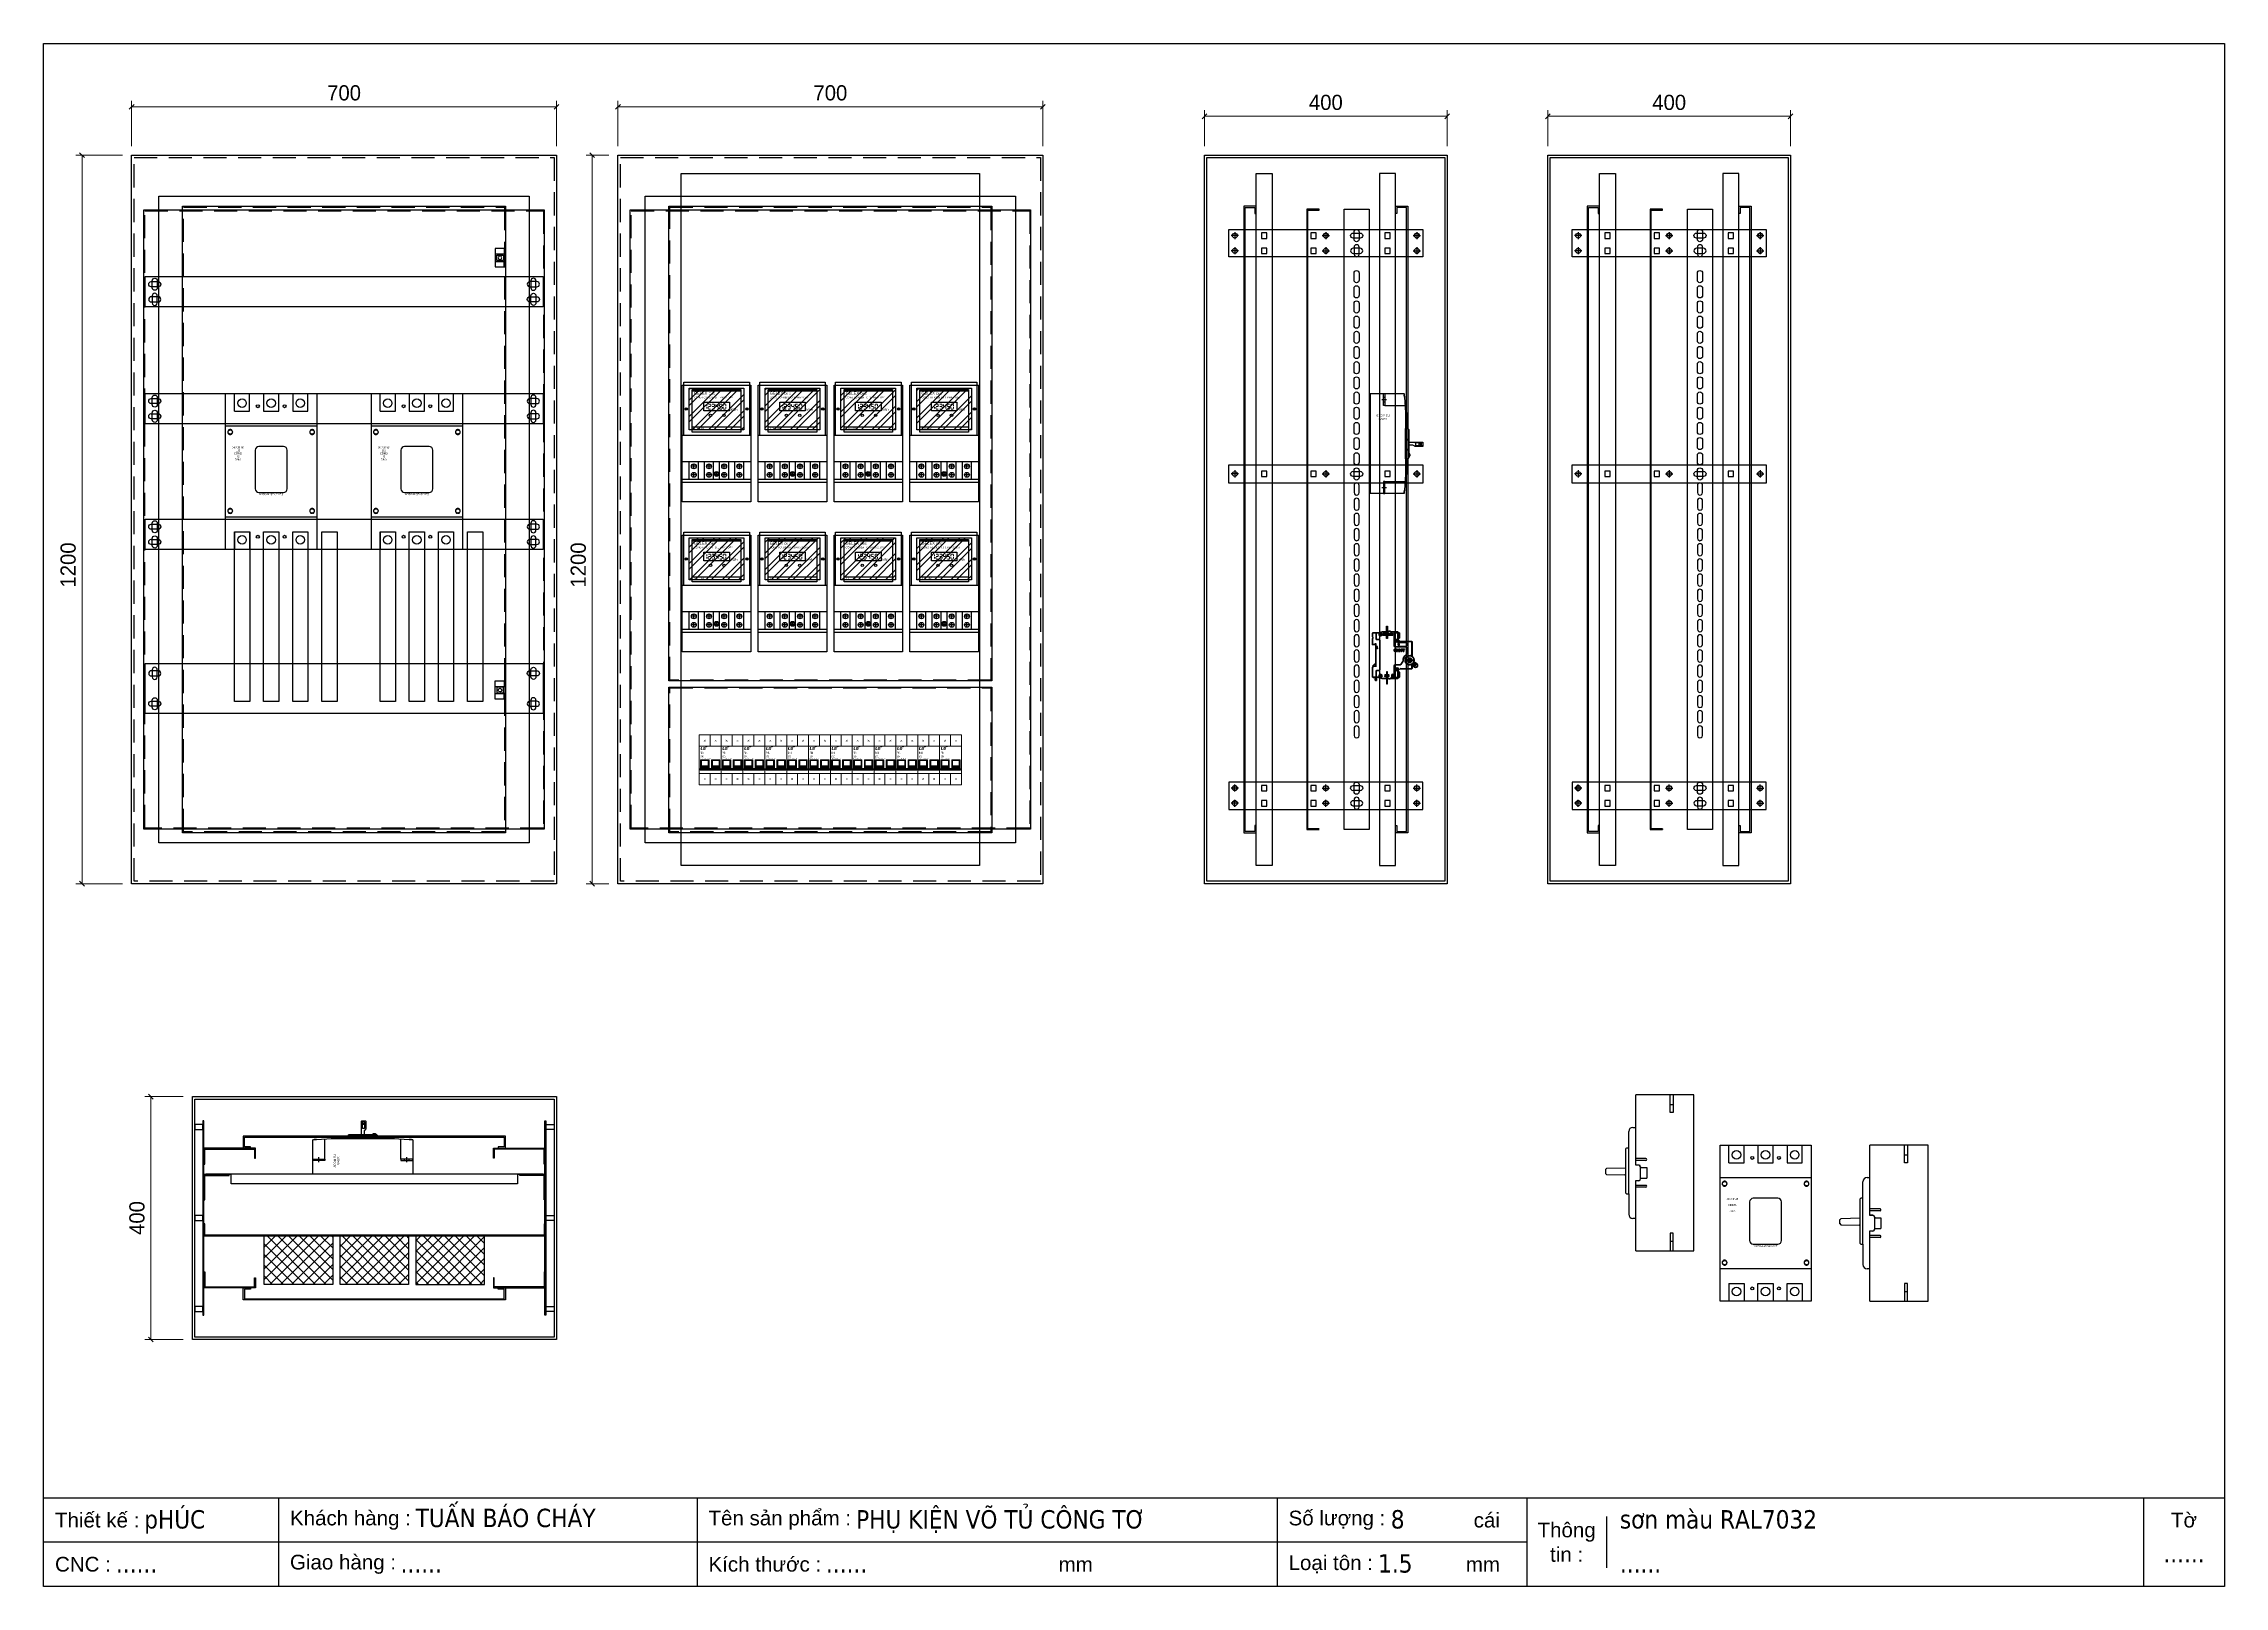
# Model space of a CAD drawing. Header units: millimetres. Extents: x 0 to 3594, y 0 to 2541.
import ezdxf
from ezdxf.enums import TextEntityAlignment as Align

# ---------------------------------------------------------------- set-up
doc = ezdxf.new("R2010")
doc.units = ezdxf.units.MM
doc.linetypes.add('HIDDENX2', pattern=[19.05, 12.7, -6.35])
doc.linetypes.add('KM_SOLID', pattern=[0])
for name, color, linetype in [('--4N-THT. MCB-MCCB-ACB', 124, 'Continuous'), ('--8N-THT. FIXING HOLE', 4, 'Continuous'), ('CNC', 7, 'Continuous'), ('DIM', 253, 'Continuous')]:
    doc.layers.add(name, color=color, linetype=linetype)
for name, color, linetype, lineweight in [('GAI095DXF095CONTINUOUS095LINE0', 255, 'KM_SOLID', 13), ('hw_Text', 7, 'Continuous', 13), ('KETI2095DXF095CONTINUOUS095LINE0', 255, 'KM_SOLID', 13), ('粗线层0', 3, 'KM_SOLID', 40), ('粗线层1', 3, 'KM_SOLID', 40)]:
    doc.layers.add(name, color=color, linetype=linetype, lineweight=lineweight)
doc.styles.add('Arial', font='arial.ttf')
doc.styles.add('Tahoma (Input Text)', font='tahoma.ttf')
doc.styles.add('VNI-TNR-DIM', font='times.ttf')
doc.styles.add('WD_IEC', font='isocp2.shx')
doc.dimstyles.new('Dim-25', dxfattribs={"dimtxt": 25, "dimasz": 8, "dimexe": 10, "dimexo": 15, "dimgap": 10, "dimtad": 1, "dimdec": 0, "dimtxsty": 'Standard', "dimblk": 'OBLIQUE', "dimcen": 10, "dimclrd": 5, "dimclre": 5, "dimclrt": 3, "dimazin": 3, "dimtfac": 1, "dimtdec": 0, "dimtmove": 0, "dimatfit": 3, "dimldrblk": 'OBLIQUE', "dimlwd": 9, "dimlwe": 9})

# ---------------------------------------------------------------- blocks, each defined once
blk = doc.blocks.new('*D1')
at = {"color": 0, "linetype": 'ByBlock', "lineweight": -2}
for p, q in [((149.1, 2441), (141.1, 2433)), ((841.1, 2433), (849.1, 2441))]:
    blk.add_line(p, q, dxfattribs=at)
at = {"layer": 'Defpoints', "color": 0, "ltscale": 3, "transparency": 16777216}
for p in [(845.1, 2437), (145.1, 2357.3), (845.1, 2357.3)]:
    blk.add_point(p, dxfattribs=at)
at = {"layer": 'DIM', "color": 5, "lineweight": 9, "ltscale": 3, "transparency": 16777216}
for p, q in [((145.1, 2372.3), (145.1, 2447)), ((845.1, 2372.3), (845.1, 2447)), ((145.1, 2437), (845.1, 2437))]:
    blk.add_line(p, q, dxfattribs=at)
at = {"layer": 'DIM', "color": 3, "ltscale": 3, "transparency": 16777216, "insert": (495.1, 2459.8), "char_height": 25, "attachment_point": 5}
blk.add_mtext('700', dxfattribs=at)
blk = doc.blocks.new('_Oblique')
at = {"color": 0, "linetype": 'ByBlock', "lineweight": -2}
blk.add_line((-0.5, -0.5), (0.5, 0.5), dxfattribs=at)
blk = doc.blocks.new('*D2')
at = {"color": 0, "linetype": 'ByBlock', "lineweight": -2}
for p, q in [((67.3, 2353.3), (59.3, 2361.3)), ((59.3, 1161.3), (67.3, 1153.3))]:
    blk.add_line(p, q, dxfattribs=at)
at = {"layer": 'Defpoints', "color": 0, "ltscale": 3, "transparency": 16777216}
for p in [(145.1, 2357.3), (63.3, 1157.3), (145.1, 1157.3)]:
    blk.add_point(p, dxfattribs=at)
at = {"layer": 'DIM', "color": 5, "lineweight": 9, "ltscale": 3, "transparency": 16777216}
for p, q in [((130.1, 2357.3), (53.3, 2357.3)), ((63.3, 2357.3), (63.3, 1157.3)), ((130.1, 1157.3), (53.3, 1157.3))]:
    blk.add_line(p, q, dxfattribs=at)
at = {"layer": 'DIM', "color": 3, "ltscale": 3, "transparency": 16777216, "insert": (40.5, 1682.3), "char_height": 25, "attachment_point": 5, "rotation": 90}
blk.add_mtext('1200', dxfattribs=at)
blk = doc.blocks.new('khungtenAsean2')
at = {"color": 7}
for p, q in [((2970, -1980), (0, -1980)), ((320, -1980), (320, -2100)), ((890, -1980), (890, -2100)), ((1680, -1980), (1680, -2100)), ((2020, -1980), (2020, -2100)), ((2860, -1980), (2860, -2100)), ((2128.3, -2005), (2128.3, -2075)), ((2020, -2040), (0, -2040))]:
    blk.add_line(p, q, dxfattribs=at)
blk.add_lwpolyline([(0, 0), (2970, 0), (2970, -2100), (0, -2100)], close=True, dxfattribs=at)
at = {"color": 2, "char_height": 20, "style": 'Arial'}
for s, insert, width, attachment_point in [('  Thiết kế :', (0, -2010), 917.634, 4), ('  Khách hàng :', (320, -2010), 917.634, 4), ('  Tên sản phẩm :', (890, -2010), 917.634, 4), ('  Số lượng :', (1680, -2010), 917.634, 4), ('cái', (1947.6, -2010), 917.634, 4), ('Thông\\Ptin :', (2074.2, -2040), 108.311, 5), ('Tờ', (2915, -2010), 110, 5), ('  CNC :', (0, -2070), 917.634, 4), ('  Giao hàng :', (320, -2070), 917.634, 4), ('  Kích thước :', (890, -2070), 917.634, 4), ('mm', (1382.3, -2070), 917.634, 4), ('  Loại tôn :', (1680, -2070), 917.634, 4), ('mm', (1936.9, -2070), 917.634, 4)]:
    blk.add_mtext(s, dxfattribs=dict(at, insert=insert, width=width, attachment_point=attachment_point))
at = {"color": 1, "style": 'Tahoma (Input Text)', "flags": 8}
for tag, p in [('#01', (137.1, -2021.3)), ('#03', (506.6, -2019.3)), ('#05', (1106.6, -2021.3)), ('#07', (1834.7, -2021.3)), ('#09', (2146.7, -2021.3)), ('#02', (98.5, -2081.3)), ('#04', (486.1, -2081.3)), ('#06', (1065.3, -2081.3)), ('#08', (1817.4, -2081.3)), ('#10', (2146.7, -2081.3))]:
    blk.add_attdef(tag, p, '', height=25, dxfattribs=at)
blk.add_attdef('#11', text='', height=25, dxfattribs=at).set_placement((2915, -2067.3), align=Align.CENTER)
blk = doc.blocks.new('*D3')
at = {"color": 0, "linetype": 'ByBlock', "lineweight": -2}
for p, q in [((950.5, 2441), (942.5, 2433)), ((1642.5, 2433), (1650.5, 2441))]:
    blk.add_line(p, q, dxfattribs=at)
at = {"layer": 'Defpoints', "color": 0, "ltscale": 3, "transparency": 16777216}
for p in [(1646.5, 2437), (946.5, 2357.3), (1646.5, 2357.3)]:
    blk.add_point(p, dxfattribs=at)
at = {"layer": 'DIM', "color": 5, "lineweight": 9, "ltscale": 3, "transparency": 16777216}
for p, q in [((946.5, 2372.3), (946.5, 2447)), ((1646.5, 2372.3), (1646.5, 2447)), ((946.5, 2437), (1646.5, 2437))]:
    blk.add_line(p, q, dxfattribs=at)
at = {"layer": 'DIM', "color": 3, "ltscale": 3, "transparency": 16777216, "insert": (1296.5, 2459.8), "char_height": 25, "attachment_point": 5}
blk.add_mtext('700', dxfattribs=at)
blk = doc.blocks.new('*D4')
at = {"color": 0, "linetype": 'ByBlock', "lineweight": -2}
for p, q in [((908, 2353.3), (900, 2361.3)), ((900, 1161.3), (908, 1153.3))]:
    blk.add_line(p, q, dxfattribs=at)
at = {"layer": 'Defpoints', "color": 0, "ltscale": 3, "transparency": 16777216}
for p in [(946.5, 2357.3), (904, 1157.3), (946.5, 1157.3)]:
    blk.add_point(p, dxfattribs=at)
at = {"layer": 'DIM', "color": 5, "lineweight": 9, "ltscale": 3, "transparency": 16777216}
for p, q in [((931.5, 2357.3), (894, 2357.3)), ((904, 2357.3), (904, 1157.3)), ((931.5, 1157.3), (894, 1157.3))]:
    blk.add_line(p, q, dxfattribs=at)
at = {"layer": 'DIM', "color": 3, "ltscale": 3, "transparency": 16777216, "insert": (881.2, 1682.3), "char_height": 25, "attachment_point": 5, "rotation": 90}
blk.add_mtext('1200', dxfattribs=at)
blk = doc.blocks.new('ovan8.5x20')
at = {"layer": 'CNC', "color": 2, "lineweight": -3}
for p, q in [((5.7, 4.2), (-5.8, 4.2)), ((-5.8, -4.2), (5.7, -4.2))]:
    blk.add_line(p, q, dxfattribs=at)
for centre, start, end in [((-5.8, 0), 90, 270), ((5.7, 0), 270, 90)]:
    blk.add_arc(centre, 4.25, start, end, dxfattribs=at)
blk = doc.blocks.new('HCC1 LS 250AF')
at = {"color": 7}
for p, q in [((-56, -0.5), (-56, 0)), ((0, 0), (-56, 0)), ((-56, -0.5), (-56, 0)), ((0, 0), (-56, 0)), ((0, 0), (0, -165)), ((-60, -31.5), (-60, -57.5)), ((-58, -31.5), (-60, -31.5)), ((-60, -57.5), (-60, -31.5)), ((-60, -31.5), (-58, -31.5)), ((-56.4, -6), (-58, -31.5)), ((-56.4, -6), (-58, -31.5)), ((-58, -31.5), (-58, -57.5)), ((-58, -31.5), (-58, -57.5)), ((-24, -20), (-57.3, -20)), ((-56.2, -2.4), (-56.4, -6)), ((-56.4, -6), (-56.2, -2.4)), ((-56, -0.5), (-56.2, -2.4)), ((-56, -0.5), (-56.2, -2.4)), ((-19, -10), (-27, -10)), ((-22, -6), (-24, -6)), ((-22, -14), (-24, -14)), ((-64, -59.5), (-62, -57.5)), ((-62, -57.5), (-64, -59.5)), ((-64, -105.5), (-64, -59.5)), ((-64, -59.5), (-64, -105.5)), ((-58, -57.5), (-62, -57.5)), ((-58, -57.5), (-62, -57.5)), ((-58, -69), (-58, -57.5)), ((-58, -57.5), (-58, -69)), ((-58, -69), (-58, -86)), ((-58, -86), (-58, -69)), ((-86.8, -80.6), (-86.8, -86.8)), ((-86.8, -80.6), (-86.8, -86.8)), ((-68.5, -80.1), (-86.3, -80.1)), ((-68.5, -80.1), (-86.3, -80.1)), ((-86.3, -87.3), (-74, -87.3)), ((-86.3, -87.3), (-74, -87.3)), ((-84.8, -85.4), (-84.8, -81.9)), ((-84.8, -85.4), (-84.8, -81.9)), ((-84.3, -81.4), (-75.3, -81.4)), ((-84.3, -81.4), (-75.3, -81.4)), ((-75.3, -85.9), (-84.3, -85.9)), ((-75.3, -85.9), (-84.3, -85.9)), ((-82.8, -81.9), (-82.8, -85.4)), ((-80.8, -81.9), (-82.8, -81.9)), ((-82.8, -81.9), (-82.8, -85.4)), ((-80.8, -81.9), (-82.8, -81.9)), ((-82.8, -85.4), (-80.8, -85.4)), ((-82.8, -85.4), (-80.8, -85.4)), ((-80.8, -85.4), (-80.8, -81.9)), ((-80.8, -85.4), (-80.8, -81.9)), ((-74.8, -81.9), (-74.8, -85.4)), ((-74.8, -81.9), (-74.8, -85.4)), ((-74, -87.3), (-70.6, -84.9)), ((-74, -87.3), (-70.6, -84.9)), ((-70.6, -84.9), (-68.5, -84.9)), ((-70.6, -84.9), (-68.5, -84.9)), ((-62.9, -80.1), (-68.5, -80.1)), ((-62.9, -80.1), (-68.5, -80.1)), ((-68.5, -84.9), (-63.3, -84.9)), ((-68.5, -84.9), (-63.3, -84.9)), ((-64, -99.6), (-65.5, -99.6)), ((-65.5, -100.6), (-65.5, -99.6)), ((-64, -99.6), (-65.5, -99.6)), ((-65.5, -100.6), (-65.5, -99.6)), ((-65.5, -100.6), (-64, -100.6)), ((-65.5, -102.5), (-65.5, -100.6)), ((-65.5, -100.6), (-64, -100.6)), ((-65.5, -100.6), (-65.5, -102.5)), ((-64, -102.5), (-65.5, -102.5)), ((-65.5, -103.4), (-65.5, -102.5)), ((-64, -102.5), (-65.5, -102.5)), ((-65.5, -103.4), (-65.5, -102.5)), ((-65.5, -103.4), (-64, -103.4)), ((-65.5, -103.4), (-64, -103.4)), ((-64, -98.4), (-65, -98.4)), ((-65, -100.4), (-65, -98.4)), ((-64, -98.4), (-65, -98.4)), ((-65, -100.4), (-65, -98.4)), ((-65, -99.4), (-64, -99.4)), ((-64, -99.4), (-65, -99.4)), ((-65, -100.4), (-64, -100.4)), ((-65, -102.6), (-65, -100.4)), ((-65, -100.4), (-64, -100.4)), ((-65, -100.4), (-65, -102.6)), ((-64, -102.6), (-65, -102.6)), ((-65, -104.6), (-65, -102.6)), ((-64, -102.6), (-65, -102.6)), ((-65, -104.6), (-65, -102.6)), ((-65, -103.6), (-64, -103.6)), ((-64, -103.6), (-65, -103.6)), ((-65, -104.6), (-64, -104.6)), ((-65, -104.6), (-64, -104.6)), ((-61.1, -75), (-64, -73.5)), ((-62, -74.6), (-64, -73.5)), ((-64, -94.9), (-61.1, -93.4)), ((-64, -94.9), (-62, -93.8)), ((-64, -105.5), (-62, -107.5)), ((-62, -107.5), (-64, -105.5)), ((-61.1, -75), (-62, -74.6)), ((-62, -93.8), (-61.1, -93.4)), ((-62, -107.5), (-58, -107.5)), ((-62, -107.5), (-58, -107.5)), ((-60, -133.5), (-60, -107.5)), ((-60, -107.5), (-60, -133.5)), ((-58, -107.5), (-58, -86)), ((-58, -86), (-58, -107.5)), ((-58, -107.5), (-58, -133.5)), ((-58, -107.5), (-58, -133.5)), ((-58, -133.5), (-60, -133.5)), ((-60, -133.5), (-58, -133.5)), ((-58, -133.5), (-56.4, -159)), ((-58, -133.5), (-56.4, -159)), ((-24, -145), (-57.3, -145)), ((-56.4, -159), (-56.2, -162.6)), ((-56.2, -162.6), (-56.4, -159)), ((-56.2, -162.6), (-56, -164.5)), ((-56, -164.5), (-56.2, -162.6)), ((-56, -165), (-56, -164.5)), ((-56, -165), (-56, -164.5)), ((-56, -165), (0, -165)), ((-56, -165), (0, -165)), ((-19, -155), (-27, -155)), ((-22, -151), (-24, -151)), ((-22, -159), (-24, -159))]:
    blk.add_line(p, q, dxfattribs=at)
for points in [[(-22, 0), (-24, 0), (-24, -20), (-22, -20)], [(-22, -165), (-24, -165), (-24, -145), (-22, -145)]]:
    blk.add_lwpolyline(points, close=True, dxfattribs=at)
for centre, radius, start, end in [((-86.3, -80.6), 0.5, 90, 180), ((-86.3, -80.6), 0.5, 90, 180), ((-86.3, -86.8), 0.5, 180, 270), ((-86.3, -86.8), 0.5, 180, 270), ((-84.3, -81.9), 0.5, 90, 180), ((-84.3, -81.9), 0.5, 90, 180), ((-84.3, -85.4), 0.5, 180, 270), ((-84.3, -85.4), 0.5, 180, 270), ((-75.3, -81.9), 0.5, 0, 90), ((-75.3, -81.9), 0.5, 0, 90), ((-75.3, -85.4), 0.5, 270, 0), ((-75.3, -85.4), 0.5, 270, 0), ((-43.3, -84.2), 20, 152.7108, 207.2892), ((-43.3, -84.2), 20, 159.2175, 200.7825), ((-43.3, -84.2), 20, 152.7108, 159.2175), ((-43.3, -84.2), 20, 200.7825, 207.2892)]:
    blk.add_arc(centre, radius, start, end, dxfattribs=at)
for points, knots in [([(-83.3, -81.4), (-83.3, -81.4), (-83.2, -81.5), (-83.2, -81.5), (-83.1, -81.5), (-83.1, -81.5), (-83.1, -81.5), (-83, -81.6), (-83, -81.6), (-82.9, -81.7), (-82.9, -81.7), (-82.8, -81.8), (-82.8, -81.9)], [0, 0, 0, 0, 0.232186, 0.232186, 0.232186, 0.45252, 0.45252, 0.45252, 0.649049, 0.649049, 0.649049, 1, 1, 1, 1]), ([(-82.8, -81.9), (-82.8, -81.9), (-82.9, -81.8), (-82.9, -81.8), (-82.9, -81.7), (-82.9, -81.7), (-82.9, -81.7), (-83, -81.6), (-83, -81.6), (-83.1, -81.5), (-83.1, -81.5), (-83.2, -81.4), (-83.3, -81.4)], [0, 0, 0, 0, 0.171203, 0.171203, 0.171203, 0.350951, 0.350951, 0.350951, 0.54748, 0.54748, 0.54748, 1, 1, 1, 1]), ([(-82.8, -85.4), (-82.8, -85.5), (-82.9, -85.6), (-82.9, -85.6), (-82.9, -85.7), (-82.9, -85.7), (-82.9, -85.7), (-83, -85.8), (-83, -85.8), (-83.1, -85.9), (-83.1, -85.9), (-83.2, -85.9), (-83.3, -85.9)], [0, 0, 0, 0, 0.1713963, 0.1713963, 0.1713963, 0.3517191, 0.3517191, 0.3517191, 0.5484632, 0.5484632, 0.5484632, 1, 1, 1, 1]), ([(-83.3, -85.9), (-83.3, -85.9), (-83.2, -85.9), (-83.2, -85.9), (-83.1, -85.9), (-83.1, -85.9), (-83.1, -85.9), (-83, -85.8), (-83, -85.8), (-82.9, -85.7), (-82.9, -85.7), (-82.8, -85.6), (-82.8, -85.4)], [0, 0, 0, 0, 0.2320312, 0.2320312, 0.2320312, 0.4515368, 0.4515368, 0.4515368, 0.6482809, 0.6482809, 0.6482809, 1, 1, 1, 1]), ([(-80.3, -81.4), (-80.4, -81.4), (-80.5, -81.5), (-80.5, -81.5), (-80.6, -81.5), (-80.6, -81.5), (-80.6, -81.5), (-80.7, -81.6), (-80.7, -81.6), (-80.7, -81.7), (-80.8, -81.7), (-80.8, -81.8), (-80.8, -81.9)], [0, 0, 0, 0, 0.2320312, 0.2320312, 0.2320312, 0.4515368, 0.4515368, 0.4515368, 0.6482809, 0.6482809, 0.6482809, 1, 1, 1, 1]), ([(-80.8, -81.9), (-80.8, -81.9), (-80.8, -81.8), (-80.8, -81.8), (-80.8, -81.7), (-80.8, -81.7), (-80.7, -81.7), (-80.7, -81.6), (-80.7, -81.6), (-80.6, -81.5), (-80.6, -81.5), (-80.4, -81.4), (-80.3, -81.4)], [0, 0, 0, 0, 0.1713963, 0.1713963, 0.1713963, 0.3517191, 0.3517191, 0.3517191, 0.5484632, 0.5484632, 0.5484632, 1, 1, 1, 1]), ([(-80.8, -85.4), (-80.8, -85.5), (-80.8, -85.6), (-80.8, -85.6), (-80.8, -85.7), (-80.8, -85.7), (-80.7, -85.7), (-80.7, -85.8), (-80.7, -85.8), (-80.6, -85.9), (-80.6, -85.9), (-80.4, -85.9), (-80.3, -85.9)], [0, 0, 0, 0, 0.171203, 0.171203, 0.171203, 0.350951, 0.350951, 0.350951, 0.54748, 0.54748, 0.54748, 1, 1, 1, 1]), ([(-80.3, -85.9), (-80.4, -85.9), (-80.6, -85.9), (-80.6, -85.9), (-80.7, -85.8), (-80.7, -85.8), (-80.7, -85.7), (-80.8, -85.7), (-80.8, -85.6), (-80.8, -85.4)], [0, 0, 0, 0, 0.4525204, 0.4525204, 0.4525204, 0.649049, 0.649049, 0.649049, 1, 1, 1, 1])]:
    blk.add_open_spline(points, degree=3, knots=knots, dxfattribs=at)
at = {"color": 7, "insert": (-40.1, -34.5), "char_height": 3.5, "attachment_point": 1}
blk.add_mtext_dynamic_manual_height_columns('\\pi8.28487;{\\C1;LS MCCB\\P\\pi11.82426;250AF}', width=37.687, gutter_width=1, heights=[0], dxfattribs=at)
blk = doc.blocks.new('HL003-2-2')
at = {"color": 1}
for p, q in [((15, 21), (15, 12)), ((15, -9), (15, 0)), ((16, 12), (17, 12)), ((16, 0), (17, 0))]:
    blk.add_line(p, q, dxfattribs=at)
blk.add_lwpolyline([(17, 0), (17, -9), (0, -9), (0, 21), (17, 21), (17, 12)], dxfattribs=at)
blk.add_lwpolyline([(0, 12), (16, 12), (16, 0), (0, 0)], close=True, dxfattribs=at)
blk.add_circle((8, 6), 3, dxfattribs=at)
blk = doc.blocks.new('A$C06000599')
at = {"color": 7}
for p, q in [((0, 192), (113, 192)), ((0, 0), (0, 192)), ((113, 192), (113, 0)), ((113, 109), (0, 109)), ((113, 66), (0, 66)), ((113, 37), (0, 37)), ((11.5, 37), (11.5, 66)), ((23, 58.5), (15, 58.5)), ((23, 44.5), (15, 44.5)), ((19, 54.5), (19, 62.5)), ((19, 40.5), (19, 48.5)), ((26.5, 37), (26.5, 66)), ((36.5, 37), (36.5, 66)), ((48, 58.5), (40, 58.5)), ((48, 44.5), (40, 44.5)), ((44, 54.5), (44, 62.5)), ((44, 40.5), (44, 48.5)), ((51.5, 37), (51.5, 66)), ((53.5, 46), (59.5, 46)), ((56.5, 43), (56.5, 49)), ((61.5, 37), (61.5, 66)), ((73, 58.5), (65, 58.5)), ((73, 44.5), (65, 44.5)), ((69, 54.5), (69, 62.5)), ((69, 40.5), (69, 48.5)), ((76.5, 37), (76.5, 66)), ((86.5, 37), (86.5, 66)), ((98, 58.5), (90, 58.5)), ((98, 44.5), (90, 44.5)), ((94, 54.5), (94, 62.5)), ((94, 40.5), (94, 48.5)), ((101.5, 37), (101.5, 66)), ((113, 32), (0, 32)), ((113, 0), (0, 0))]:
    blk.add_line(p, q, dxfattribs=at)
at = {"color": 7, "linetype": 'Continuous', "lineweight": 13}
for p, q in [((40.5, 160.2), (40.5, 157.6)), ((40.5, 153.6), (40.5, 156.1)), ((42.7, 153.6), (42.7, 156.1)), ((43.1, 160.9), (46.4, 160.9)), ((43.1, 156.9), (46.4, 156.9)), ((43.1, 152.8), (46.4, 152.8)), ((46.8, 160.2), (46.8, 157.6)), ((49.4, 160.9), (52.6, 160.9)), ((49.4, 156.9), (52.6, 156.9)), ((49.4, 152.8), (52.6, 152.8)), ((53, 160.2), (53, 157.6)), ((53, 153.6), (53, 156.1)), ((55.2, 160.2), (55.2, 157.6)), ((55.6, 156.9), (58.8, 156.9)), ((59.2, 160.2), (59.2, 157.6)), ((59.2, 153.6), (59.2, 156.1)), ((61.4, 160.2), (61.4, 157.6)), ((61.8, 160.9), (65.1, 160.9)), ((61.8, 156.9), (65.1, 156.9)), ((61.8, 152.8), (65.1, 152.8)), ((65.5, 153.6), (65.5, 156.1)), ((67.6, 160.2), (67.6, 157.6)), ((67.6, 153.6), (67.6, 156.1)), ((68.1, 160.9), (71.3, 160.9)), ((68.1, 152.8), (71.3, 152.8)), ((71.7, 160.2), (71.7, 157.6)), ((71.7, 153.6), (71.7, 156.1))]:
    blk.add_line(p, q, dxfattribs=at)
at = {"color": 7}
for points in [[(16.5, 185), (96.5, 185), (96.5, 115), (16.5, 115)], [(35.5, 164), (77.5, 164), (77.5, 150), (35.5, 150)]]:
    blk.add_lwpolyline(points, close=True, dxfattribs=at)
for centre, radius in [((46.5, 142.6), 2), ((68.6, 142.6), 2), ((19, 58.5), 4), ((19, 44.5), 4), ((44, 58.5), 4), ((44, 44.5), 4), ((56.5, 46), 4), ((56.5, 46), 3), ((69, 58.5), 4), ((69, 44.5), 4), ((94, 58.5), 4), ((94, 44.5), 4)]:
    blk.add_circle(centre, radius, dxfattribs=at)
at = {"color": 7, "attachment_point": 4}
for s, insert, char_height, width in [('{\\H0.8x;GELEX} {\\H0.5x;EMIC\\PCÔNG TƠ ĐIỆN TỬ 1 PHA 2 DÂY}', (19.1, 175.6), 6, 79.346), ('{\\H0.8x;kWh}', (79.8, 152), 5, 66.122), ('{\\H0.8x;CE-38}', (19.8, 120.9), 5, 66.122)]:
    blk.add_mtext(s, dxfattribs=dict(at, insert=insert, char_height=char_height, width=width))
blk = doc.blocks.new('A$C39866699')
h = blk.add_hatch()
h.set_pattern_fill('ANSI32', color=6, scale=2, style=0)
h.set_pattern_definition([(45, (-81823.462, -46826.472), (-13.470384, 13.470384), []), (45, (-81814.482, -46826.472), (-13.470384, 13.470384), [])])
h.paths.add_polyline_path([(99, 9.5), (99, 78.5), (9, 78.5), (9, 9.5)])
at = {"color": 6}
for points in [[(0, 88), (108, 88), (108, 0), (0, 0)], [(9, 78.5), (99, 78.5), (99, 9.5), (9, 9.5)]]:
    blk.add_lwpolyline(points, close=True, dxfattribs=at)
for centre in [(4, 44), (104, 44)]:
    blk.add_circle(centre, 1.5, dxfattribs=at)
blk = doc.blocks.new('A$C00294823')
at = {"color": 2}
blk.add_lwpolyline([(14, 74), (94, 74), (94, 14), (14, 14)], close=True, dxfattribs=at)
for centre in [(4, 44), (104, 44)]:
    blk.add_circle(centre, 2, dxfattribs=at)
at = {"color": 7}
blk.add_blockref('A$C39866699', (0, 0), dxfattribs=at)
blk = doc.blocks.new('vvv')
at = {"ltscale": 3}
h = blk.add_hatch(dxfattribs=at)
h.set_pattern_fill('ANSI37', scale=100, angle=-90, style=0)
h.set_pattern_definition([(315, (106087.637, -100475.316), (8.8388348, 8.8388348), []), (45, (106087.637, -100475.316), (-8.8388348, 8.8388348), [])])
h.paths.add_polyline_path([(2459.1, -103977.4), (2459.1, -104057.4), (2346.1, -104057.4), (2346.1, -103977.4)])
at = {"color": 7}
blk.add_lwpolyline([(2459.1, -103977.4), (2459.1, -104057.4), (2346.1, -104057.4), (2346.1, -103977.4)], close=True, dxfattribs=at)
blk = doc.blocks.new('nxb63-2')
at = {"color": 1}
for points in [[(29690.6, -130689.9), (29692.6, -130689.9), (29692.6, -130709.9), (29690.6, -130709.9)], [(29690.6, -130784.7), (29692.6, -130784.7), (29692.6, -130764.7), (29690.6, -130764.7)]]:
    blk.add_lwpolyline(points, close=True, dxfattribs=at)
at = {"layer": 'GAI095DXF095CONTINUOUS095LINE0', "color": 7, "linetype": 'KM_SOLID'}
blk.add_line((29732.7, -130714.8), (29733.1, -130715.2), dxfattribs=at)
blk.add_arc((29683.9, -130775.4), 0.3, 255.0184, 270, dxfattribs=at)
at = {"layer": 'KETI2095DXF095CONTINUOUS095LINE0', "color": 7, "linetype": 'KM_SOLID'}
for q in [(29683.8, -130775.7), (29683.9, -130775.7)]:
    blk.add_line((29683.9, -130775.7), q, dxfattribs=at)
at = {"layer": '粗线层0', "color": 7}
for p, q in [((29721.5, -130716.3), (29713.5, -130716.3)), ((29713.5, -130723.3), (29721.5, -130723.3)), ((29714, -130716.4), (29721.5, -130716.4)), ((29721.5, -130723.2), (29714, -130723.2))]:
    blk.add_line(p, q, dxfattribs=at)
for centre, radius, start, end in [((29713.5, -130719.8), 3.5, 90, 270), ((29711.4, -130718.5), 0.5, 153.9721, 238.0343), ((29711.4, -130721), 0.5, 121.9657, 206.0279), ((29714, -130719.8), 3.4, 90, 153.9721), ((29714, -130719.8), 3.4, 206.0279, 270), ((29710.6, -130719.8), 1, 301.9657, 58.0343), ((29721.5, -130719.8), 3.5, 270, 90), ((29721.5, -130719.8), 3.4, 270, 90)]:
    blk.add_arc(centre, radius, start, end, dxfattribs=at)
at = {"layer": '粗线层1', "color": 7}
for p, q in [((29667.6, -130701.8), (29667.6, -130706.8)), ((29668.6, -130700.8), (29677.9, -130700.8)), ((29673.6, -130710.4), (29673.6, -130700.8)), ((29676.8, -130700.8), (29683.9, -130698.9)), ((29683.9, -130698.9), (29693.7, -130698.9)), ((29685.5, -130701.7), (29691.5, -130701.7)), ((29691.5, -130702.7), (29685.5, -130702.7)), ((29694.5, -130701.7), (29700.5, -130701.7)), ((29700.5, -130702.7), (29694.5, -130702.7)), ((29697.8, -130698.9), (29709.6, -130698.9)), ((29703.5, -130722.3), (29703.5, -130698.9)), ((29704.5, -130701.4), (29704.5, -130698.9)), ((29704.5, -130700.4), (29708.5, -130700.4)), ((29708.5, -130701.4), (29708.5, -130698.9)), ((29710, -130699.3), (29709.6, -130698.9)), ((29709.6, -130711.2), (29709.6, -130698.9)), ((29710, -130711.6), (29710, -130699.3)), ((29710.4, -130700.4), (29711.6, -130700.4)), ((29712, -130700.8), (29711.6, -130700.4)), ((29711.6, -130700.4), (29711.6, -130709.7)), ((29712, -130709.3), (29712, -130700.8)), ((29667.6, -130710.3), (29667.6, -130719.7)), ((29667.9, -130720), (29671.2, -130720)), ((29671.2, -130720), (29672.1, -130718.5)), ((29672.1, -130718.5), (29671.9, -130718.2)), ((29673.1, -130718.5), (29672.1, -130718.5)), ((29673.1, -130718.5), (29673.4, -130718.2)), ((29673.1, -130756), (29673.1, -130718.5)), ((29673.2, -130727.2), (29675.8, -130726.7)), ((29675, -130722.5), (29673.3, -130722.9)), ((29674, -130727), (29674, -130722.7)), ((29675, -130722.5), (29675.1, -130722.3)), ((29675.8, -130726.7), (29675, -130722.5)), ((29678.5, -130711.9), (29675.1, -130711.9)), ((29675.8, -130726.7), (29676.1, -130726.8)), ((29680, -130761.2), (29680, -130713.4)), ((29685.5, -130703.7), (29691.5, -130703.7)), ((29691.5, -130704.7), (29685.5, -130704.7)), ((29694.5, -130703.7), (29700.5, -130703.7)), ((29700.5, -130704.7), (29694.5, -130704.7)), ((29703.5, -130730.2), (29703.5, -130728.3)), ((29704.5, -130728.4), (29704.5, -130730.1)), ((29704.6, -130727.3), (29706.4, -130727.3)), ((29706.4, -130731.3), (29704.6, -130731.3)), ((29706.2, -130728.1), (29704.8, -130728.1)), ((29704.8, -130730.5), (29706.2, -130730.5)), ((29722.5, -130723.8), (29705, -130723.8)), ((29706.5, -130728.6), (29706.5, -130728.4)), ((29706.5, -130730.1), (29706.5, -130729.8)), ((29707.3, -130728.8), (29706.7, -130728.8)), ((29706.7, -130729.6), (29707.3, -130729.6)), ((29707.5, -130728.3), (29707.5, -130728.6)), ((29707.5, -130729.8), (29707.5, -130730.2)), ((29707.9, -130731.1), (29707.9, -130727.4)), ((29708, -130727.3), (29708.7, -130727.3)), ((29708.7, -130731.3), (29708, -130731.3)), ((29708.9, -130727.4), (29708.9, -130728.8)), ((29711.7, -130728.8), (29708.9, -130728.8)), ((29708.9, -130729.6), (29708.9, -130731.1)), ((29708.9, -130729.6), (29710.8, -130729.6)), ((29709.6, -130711.2), (29714.4, -130716)), ((29710.4, -130709.7), (29711.6, -130709.7)), ((29710.8, -130728.1), (29710.8, -130727.4)), ((29710.8, -130731.1), (29710.8, -130729.6)), ((29711.7, -130727.3), (29711, -130727.3)), ((29711.7, -130728.3), (29711, -130728.3)), ((29711.7, -130731.3), (29711, -130731.3)), ((29711.6, -130709.7), (29712, -130709.3)), ((29711.8, -130727.4), (29711.8, -130728.1)), ((29711.8, -130728.9), (29711.8, -130731.1)), ((29712.3, -130731.1), (29712.3, -130727.4)), ((29712.5, -130727.3), (29712.9, -130727.3)), ((29713.2, -130731.3), (29712.5, -130731.3)), ((29713.2, -130714.8), (29732.7, -130714.8)), ((29713.3, -130731.1), (29713.3, -130728.8)), ((29715.2, -130731), (29713.3, -130728.8)), ((29713.5, -130727.6), (29715.3, -130729.8)), ((29715.3, -130727.4), (29715.3, -130729.8)), ((29715.5, -130727.3), (29716.2, -130727.3)), ((29716.2, -130731.3), (29715.8, -130731.3)), ((29716.3, -130727.4), (29716.3, -130731.1)), ((29716.5, -130727.9), (29716.5, -130727.4)), ((29716.8, -130727.3), (29720.6, -130727.3)), ((29716.8, -130728.1), (29718.2, -130728.1)), ((29718.2, -130731.1), (29718.2, -130728.1)), ((29719, -130731.3), (29718.3, -130731.3)), ((29720.6, -130728.1), (29719.2, -130728.1)), ((29719.2, -130731.1), (29719.2, -130728.1)), ((29720.6, -130727.4), (29720.6, -130727.9)), ((29724, -130735.2), (29724, -130725.3)), ((29732.7, -130714.8), (29732.7, -130738.7)), ((29733.1, -130715.2), (29733.1, -130738.7)), ((29667.6, -130757.5), (29669.5, -130755.6)), ((29667.6, -130757.5), (29667.6, -130772.8)), ((29667.9, -130757.7), (29667.6, -130757.5)), ((29671.2, -130752.2), (29668.5, -130754.9)), ((29668.6, -130773.8), (29677.9, -130773.8)), ((29668.8, -130755.6), (29668.8, -130756.3)), ((29669.8, -130774.3), (29669, -130774.3)), ((29670.4, -130755.2), (29669.1, -130755.2)), ((29669.7, -130755.5), (29673.1, -130755.5)), ((29670, -130773.9), (29670.5, -130773.8)), ((29670.4, -130755.5), (29670.4, -130755.2)), ((29671.2, -130752.2), (29671.5, -130752.2)), ((29673.1, -130754.4), (29671.5, -130752.2)), ((29672.4, -130778.4), (29672.4, -130773.8)), ((29673.6, -130773.8), (29673.6, -130764.2)), ((29674.4, -130773.8), (29674.4, -130778.9)), ((29675.1, -130762.7), (29678.5, -130762.7)), ((29676.8, -130773.8), (29683.8, -130775.7)), ((29688.5, -130769.8), (29694.5, -130769.8)), ((29694.5, -130770.8), (29688.5, -130770.8)), ((29688.5, -130771.8), (29694.5, -130771.8)), ((29694.5, -130772.8), (29688.5, -130772.8)), ((29703.2, -130774.7), (29698.7, -130774.7)), ((29699.7, -130770), (29699.7, -130774.5)), ((29702.2, -130770), (29702.2, -130774.5)), ((29703.5, -130774.7), (29703.4, -130774.7)), ((29703.5, -130774.7), (29703.5, -130754.8)), ((29704.5, -130775.7), (29704.5, -130773.2)), ((29708.5, -130774.2), (29704.5, -130774.2)), ((29713.3, -130753.3), (29705, -130753.3)), ((29708.5, -130775.7), (29708.5, -130773.2)), ((29714.4, -130758.6), (29709.6, -130763.4)), ((29709.6, -130775.7), (29709.6, -130763.4)), ((29710, -130775.3), (29710, -130763)), ((29710.4, -130764.9), (29711.6, -130764.9)), ((29710.4, -130774.2), (29711.6, -130774.2)), ((29711.6, -130764.9), (29711.6, -130774.2)), ((29712, -130765.3), (29711.6, -130764.9)), ((29711.6, -130774.2), (29712, -130773.8)), ((29712, -130773.8), (29712, -130765.3)), ((29732.7, -130759.8), (29713.2, -130759.8)), ((29717.9, -130748), (29714.6, -130752.6)), ((29732.7, -130752.8), (29732.7, -130759.8)), ((29732.7, -130759.8), (29733.1, -130759.4)), ((29732.9, -130752), (29735.4, -130754)), ((29733.1, -130752.8), (29733.1, -130759.4)), ((29733.2, -130751.7), (29735.7, -130753.6)), ((29733.4, -130753.4), (29734, -130752.8)), ((29733.4, -130753.4), (29733.4, -130753.9)), ((29733.4, -130753.4), (29735.3, -130755)), ((29733.4, -130753.9), (29735.1, -130755.3)), ((29734, -130753.1), (29733.6, -130753.2)), ((29734.4, -130753.8), (29733.6, -130753.2)), ((29734, -130753.1), (29735.3, -130754.1)), ((29734.1, -130751.9), (29735.6, -130753.1)), ((29734.3, -130751.7), (29735.8, -130752.9)), ((29734.4, -130753.8), (29734.6, -130753.6)), ((29735.1, -130754.4), (29734.4, -130753.8)), ((29734.7, -130753.5), (29734.7, -130753.4)), ((29734.7, -130753.6), (29734.7, -130753.5)), ((29734.7, -130753.5), (29735.1, -130753.8)), ((29734.9, -130753.8), (29735.1, -130753.8)), ((29735.1, -130753.7), (29735.1, -130753.8)), ((29737.8, -130751.3), (29735.5, -130749.1)), ((29736.7, -130749.6), (29735.7, -130748.7)), ((29738.1, -130751), (29735.7, -130748.7)), ((29737.1, -130751.4), (29735.7, -130750.1)), ((29737.2, -130751.3), (29735.8, -130750)), ((29735.9, -130756.5), (29735.8, -130756.6)), ((29735.8, -130756.6), (29735.8, -130756.7)), ((29736.5, -130757.3), (29735.8, -130756.6)), ((29736.4, -130757.3), (29735.8, -130756.7)), ((29736, -130754.5), (29735.9, -130754.4)), ((29735.9, -130754.4), (29736, -130754.3)), ((29736.3, -130754.6), (29736.4, -130754.5)), ((29736.5, -130754.4), (29736.4, -130754.5)), ((29736.4, -130757.3), (29736.5, -130757.3)), ((29736.5, -130757.3), (29736.6, -130757.2)), ((29736.7, -130749.7), (29737.2, -130749)), ((29737, -130749.3), (29737, -130749.7)), ((29737, -130749.3), (29737.7, -130750)), ((29738.2, -130750.8), (29737, -130749.7)), ((29737.2, -130749), (29739.1, -130750.6)), ((29737.7, -130749), (29737.2, -130749)), ((29737.4, -130750.3), (29737.5, -130750.3)), ((29737.5, -130750.2), (29737.7, -130750)), ((29737.8, -130750.6), (29737.5, -130750.3)), ((29737.6, -130750.3), (29737.5, -130750.3)), ((29737.7, -130749), (29739.3, -130750.4)), ((29737.7, -130750), (29738.4, -130750.6)), ((29737.8, -130750.5), (29737.8, -130750.6)), ((29737.8, -130750.6), (29737.8, -130750.7)), ((29738.4, -130751.4), (29738.5, -130751.4)), ((29738.6, -130751.4), (29738.5, -130751.4)), ((29738.7, -130751.8), (29738.6, -130751.9)), ((29738.8, -130751.7), (29738.7, -130751.8)), ((29740.7, -130750.9), (29740.6, -130751)), ((29740.7, -130750.9), (29741.5, -130751.6)), ((29740.9, -130750.9), (29740.7, -130750.9)), ((29740.9, -130750.9), (29741.5, -130751.5)), ((29741.4, -130751.7), (29741.5, -130751.6)), ((29741.5, -130751.6), (29741.5, -130751.5)), ((29672.4, -130778.4), (29672.9, -130778.9)), ((29674.4, -130778.9), (29672.9, -130778.9)), ((29693.7, -130775.7), (29683.9, -130775.7)), ((29697.8, -130775.7), (29709.6, -130775.7)), ((29698.5, -130774.8), (29698.5, -130775)), ((29710, -130775.3), (29709.6, -130775.7))]:
    blk.add_line(p, q, dxfattribs=at)
for centre, radius in [((29681.1, -130703.2), 2.45), ((29681.1, -130703.2), 2.15), ((29681.1, -130703.2), 1.1), ((29708.3, -130713.8), 2.45), ((29708.3, -130713.8), 2.15), ((29708.3, -130713.8), 1.1), ((29729.1, -130745.8), 7.3), ((29681.1, -130771.3), 2.45), ((29681.1, -130771.3), 2.15), ((29681.1, -130771.3), 1.1), ((29708.3, -130760.8), 2.45), ((29708.3, -130760.8), 2.15), ((29708.3, -130760.8), 1.1), ((29729.1, -130745.8), 3.45), ((29729.1, -130745.8), 3.15), ((29729.1, -130745.8), 2.45), ((29729.1, -130745.8), 2.15), ((29729.1, -130745.8), 1.1), ((29734.9, -130745.8), 0.7)]:
    blk.add_circle(centre, radius, dxfattribs=at)
for centre, radius, start, end in [((29668.6, -130701.8), 1, 90, 180), ((29683.9, -130699.2), 0.3, 89.9991, 104.9807), ((29685.5, -130702.2), 0.5, 90, 270), ((29691.5, -130702.2), 0.5, 270, 90), ((29693.7, -130698.1), 0.8, 270, 322.0201), ((29694.5, -130702.2), 0.5, 90, 270), ((29695.8, -130699.7), 1.8, 37.9799, 142.0201), ((29697.8, -130698.1), 0.8, 217.9781, 270.0013), ((29697.8, -130698.1), 0.8, 217.9799, 270), ((29700.5, -130702.2), 0.5, 270, 90), ((29710.4, -130700), 0.4, 180, 270), ((29668.1, -130706.8), 0.5, 180, 240), ((29668.1, -130710.3), 0.5, 120, 180), ((29667.9, -130719.7), 0.3, 180, 270), ((29667.1, -130708.6), 1.5, 300, 60), ((29671, -130719.7), 0.3, 269.9953, 329.9905), ((29673.3, -130722.7), 0.2, 179.9863, 282.0029), ((29673.3, -130727.4), 0.2, 102, 180), ((29675.1, -130710.4), 1.5, 180, 270), ((29678.5, -130713.4), 1.5, 0, 90), ((29685.5, -130704.2), 0.5, 90, 270), ((29691.5, -130704.2), 0.5, 270, 90), ((29694.5, -130704.2), 0.5, 90, 270), ((29700.5, -130704.2), 0.5, 270, 90), ((29705, -130722.3), 1.5, 180, 270), ((29710.4, -130710.1), 0.4, 90, 180), ((29729.1, -130745.8), 11, 121.8704, 186.0402), ((29729.1, -130745.8), 7.7, 63.2022, 296.7975), ((29729.1, -130745.8), 7.3, 62.2403, 297.7598), ((29722.5, -130725.3), 1.5, 0, 90), ((29722.5, -130735.2), 1.5, 301.8704, 0), ((29732.5, -130738.7), 0.6, 258.9612, 0), ((29732.5, -130738.7), 0.2, 290.8967, 0), ((29668.6, -130772.8), 1, 180, 270), ((29668.8, -130755.2), 0.4, 135, 270), ((29669.1, -130754.8), 0.4, 135, 270), ((29670.2, -130774.3), 1.2, 155.3667, 180), ((29669.7, -130755.8), 0.3, 90, 135), ((29670.2, -130774.3), 0.4, 105.6184, 180), ((29675.1, -130764.2), 1.5, 90, 180), ((29678.5, -130761.2), 1.5, 270, 0), ((29688.5, -130770.3), 0.5, 90, 270), ((29688.5, -130772.3), 0.5, 90, 270), ((29694.5, -130770.3), 0.5, 270, 90), ((29694.5, -130772.3), 0.5, 270, 90), ((29701, -130770), 1.26, 0, 180), ((29705, -130754.8), 1.5, 90, 180), ((29710.4, -130764.5), 0.4, 180, 270), ((29710.4, -130774.6), 0.4, 90, 180), ((29713.3, -130751.8), 1.5, 270, 325), ((29716.6, -130747.1), 1.5, 325, 6.0402), ((29732.5, -130752.8), 0.6, 0, 101.037), ((29728.5, -130738.3), 4.03, 346.0784, 347.7261), ((29732.5, -130752.8), 0.2, 0, 69.0963), ((29732.7, -130739.4), 0.1, 113.7331, 240.1632), ((29732.7, -130752.2), 0.1, 119.837, 214.4325), ((29734.9, -130751), 1.2, 199.1391, 231.7907), ((29734.9, -130751), 1, 194.2296, 231.7907), ((29735.1, -130745.7), 0.9, 187.5311, 222.9924), ((29735.1, -130745.7), 0.9, 188.1215, 232.0499), ((29735, -130750.8), 1, 46.2053, 85.0457), ((29736.7, -130752.4), 2.49, 231.7907, 46.2054), ((29733.9, -130756.6), 1.8, 19.0787, 48.998), ((29735, -130750.8), 1.2, 46.2053, 80.1013), ((29736.7, -130752.4), 2.19, 231.7907, 46.2053), ((29733.9, -130756.6), 2.1, 19.0787, 48.998), ((29736.7, -130752.4), 1.99, 231.7907, 46.2053), ((29736.4, -130752.1), 1.2, 231.7907, 46.2053), ((29736.5, -130755.7), 1, 199.0787, 217.6062), ((29736.7, -130752.4), 1.59, 231.7907, 46.2053), ((29738.6, -130754.1), 3.65, 217.6062, 319.0465), ((29736.4, -130752.1), 1, 231.7907, 46.2053), ((29736.5, -130755.7), 0.7, 199.0787, 217.6062), ((29738.6, -130754.1), 3.35, 217.6062, 319.0509), ((29740.5, -130749), 2.1, 228.998, 258.9173), ((29740.5, -130749), 1.8, 228.998, 258.9173), ((29739.9, -130751.8), 1, 60.3897, 78.9173), ((29739.9, -130751.8), 0.7, 60.3897, 78.9173), ((29738.6, -130754.1), 3.35, 318.945, 60.3897), ((29738.6, -130754.1), 3.65, 318.9494, 60.3897), ((29693.7, -130776.5), 0.8, 37.9779, 90), ((29693.7, -130776.5), 0.8, 37.9799, 90), ((29695.8, -130774.9), 1.8, 217.9799, 322.0201), ((29697.8, -130776.5), 0.8, 90, 142.0201)]:
    blk.add_arc(centre, radius, start, end, dxfattribs=at)
for points in [[(29704.6, -130727.3), (29704.1, -130727.3), (29703.5, -130727.8), (29703.5, -130728.3)], [(29703.5, -130730.2), (29703.5, -130730.7), (29704.1, -130731.3), (29704.6, -130731.3)], [(29704.5, -130728.4), (29704.5, -130728.3), (29704.7, -130728.1), (29704.8, -130728.1)], [(29704.8, -130730.5), (29704.7, -130730.5), (29704.5, -130730.3), (29704.5, -130730.1)], [(29706.2, -130728.1), (29706.3, -130728.1), (29706.5, -130728.3), (29706.5, -130728.4)], [(29706.5, -130730.1), (29706.5, -130730.3), (29706.3, -130730.5), (29706.2, -130730.5)], [(29707.5, -130728.3), (29707.5, -130727.8), (29706.9, -130727.3), (29706.4, -130727.3)], [(29706.4, -130731.3), (29706.9, -130731.3), (29707.5, -130730.7), (29707.5, -130730.2)], [(29706.5, -130728.6), (29706.5, -130728.7), (29706.6, -130728.8), (29706.7, -130728.8)], [(29706.7, -130729.6), (29706.6, -130729.6), (29706.5, -130729.7), (29706.5, -130729.8)], [(29707.3, -130728.8), (29707.4, -130728.8), (29707.5, -130728.7), (29707.5, -130728.6)], [(29707.5, -130729.8), (29707.5, -130729.7), (29707.4, -130729.6), (29707.3, -130729.6)], [(29707.9, -130727.4), (29707.9, -130727.4), (29707.9, -130727.3), (29708, -130727.3)], [(29708, -130731.3), (29707.9, -130731.3), (29707.9, -130731.2), (29707.9, -130731.1)], [(29708.7, -130727.3), (29708.8, -130727.3), (29708.9, -130727.4), (29708.9, -130727.4)], [(29708.9, -130731.1), (29708.9, -130731.2), (29708.8, -130731.3), (29708.7, -130731.3)], [(29710.8, -130727.4), (29710.8, -130727.4), (29710.9, -130727.3), (29711, -130727.3)], [(29711, -130728.3), (29710.9, -130728.3), (29710.8, -130728.2), (29710.8, -130728.1)], [(29711, -130731.3), (29710.9, -130731.3), (29710.8, -130731.2), (29710.8, -130731.1)], [(29711.7, -130727.3), (29711.7, -130727.3), (29711.8, -130727.4), (29711.8, -130727.4)], [(29711.8, -130728.1), (29711.8, -130728.2), (29711.7, -130728.3), (29711.7, -130728.3)], [(29711.7, -130728.8), (29711.8, -130728.8), (29711.8, -130728.8), (29711.8, -130728.9)], [(29711.8, -130731.1), (29711.8, -130731.2), (29711.7, -130731.3), (29711.7, -130731.3)], [(29712.3, -130727.4), (29712.3, -130727.4), (29712.4, -130727.3), (29712.5, -130727.3)], [(29712.5, -130731.3), (29712.4, -130731.3), (29712.3, -130731.2), (29712.3, -130731.1)], [(29712.9, -130727.3), (29713.1, -130727.3), (29713.3, -130727.4), (29713.5, -130727.6)], [(29713.3, -130731.1), (29713.3, -130731.2), (29713.2, -130731.3), (29713.2, -130731.3)], [(29715.8, -130731.3), (29715.5, -130731.3), (29715.3, -130731.2), (29715.2, -130731)], [(29715.3, -130727.4), (29715.3, -130727.4), (29715.4, -130727.3), (29715.5, -130727.3)], [(29716.2, -130727.3), (29716.2, -130727.3), (29716.3, -130727.4), (29716.3, -130727.4)], [(29716.3, -130731.1), (29716.3, -130731.2), (29716.2, -130731.3), (29716.2, -130731.3)], [(29716.5, -130727.4), (29716.5, -130727.3), (29716.7, -130727.3), (29716.8, -130727.3)], [(29716.8, -130728.1), (29716.7, -130728.1), (29716.5, -130728), (29716.5, -130727.9)], [(29718.3, -130731.3), (29718.2, -130731.3), (29718.2, -130731.2), (29718.2, -130731.1)], [(29719.2, -130731.1), (29719.2, -130731.2), (29719.1, -130731.3), (29719, -130731.3)], [(29720.6, -130727.3), (29720.7, -130727.3), (29720.6, -130727.4), (29720.6, -130727.4)], [(29720.6, -130727.9), (29720.6, -130728), (29720.7, -130728.1), (29720.6, -130728.1)], [(29703.3, -130774.6), (29703.3, -130774.5), (29703.3, -130774.5), (29703.3, -130774.5)], [(29703.4, -130774.7), (29703.4, -130774.6), (29703.4, -130774.6), (29703.3, -130774.6)]]:
    blk.add_open_spline(points, degree=3, dxfattribs=at)
for points, knots in [([(29673.1, -130756), (29673.1, -130756.1), (29673.1, -130756.2), (29673.2, -130756.5), (29673.3, -130756.7), (29673.4, -130756.8)], [0, 0, 0, 0, 0.1974331, 0.4172417, 0.8881753, 0.8881753, 0.8881753, 0.8881753]), ([(29698.7, -130774.5), (29698.6, -130774.5), (29698.5, -130774.6), (29698.5, -130774.7), (29698.5, -130774.8)], [0, 0, 0, 0, 0.1941781, 0.3868654, 0.3868654, 0.3868654, 0.3868654]), ([(29699.5, -130774.7), (29699.6, -130774.7), (29699.6, -130774.6), (29699.7, -130774.6), (29699.7, -130774.5), (29699.7, -130774.5)], [0, 0, 0, 0, 0.110363, 0.1846071, 0.2703276, 0.2703276, 0.2703276, 0.2703276]), ([(29702.2, -130774.5), (29702.2, -130774.5), (29702.2, -130774.6), (29702.3, -130774.6), (29702.3, -130774.7), (29702.4, -130774.7)], [0, 0, 0, 0, 0.0857206, 0.1599647, 0.2703276, 0.2703276, 0.2703276, 0.2703276]), ([(29703.5, -130774.7), (29703.5, -130774.8), (29703.5, -130775), (29703.5, -130775.2), (29703.4, -130775.4), (29703.4, -130775.5), (29703.4, -130775.6), (29703.3, -130775.7), (29703.3, -130775.7), (29703.2, -130775.7)], [0, 0, 0, 0, 0.388941, 0.563968, 0.716802, 0.842525, 0.940215, 1.017339, 1.09147, 1.09147, 1.09147, 1.09147]), ([(29732.5, -130739.2), (29732.5, -130739.1), (29732.5, -130739), (29732.5, -130738.9), (29732.5, -130738.9)], [0, 0, 0, 0, 0.2271569, 0.3039076, 0.3039076, 0.3039076, 0.3039076]), ([(29732.5, -130752.6), (29732.5, -130752.6), (29732.5, -130752.4), (29732.5, -130752.3), (29732.5, -130752.2)], [0, 0, 0, 0, 0.2110423, 0.4197038, 0.4197038, 0.4197038, 0.4197038]), ([(29735.9, -130754.4), (29735.9, -130754.4), (29735.9, -130754.4), (29735.9, -130754.4), (29735.9, -130754.4), (29735.9, -130754.4), (29735.9, -130754.4), (29735.9, -130754.4), (29736, -130754.4), (29736, -130754.4), (29736, -130754.4), (29736, -130754.4), (29736, -130754.4), (29736.1, -130754.4), (29736.1, -130754.4), (29736.2, -130754.4), (29736.2, -130754.4), (29736.3, -130754.5), (29736.3, -130754.5), (29736.3, -130754.5), (29736.4, -130754.5), (29736.4, -130754.5), (29736.4, -130754.5), (29736.4, -130754.5), (29736.4, -130754.5), (29736.4, -130754.5), (29736.4, -130754.5), (29736.4, -130754.5), (29736.4, -130754.5), (29736.4, -130754.5), (29736.4, -130754.5)], [0, 0, 0, 0, 0.0003039, 0.0012122, 0.0027203, 0.0048238, 0.0107984, 0.0190926, 0.0296171, 0.0422645, 0.0569243, 0.0734517, 0.1114359, 0.1547645, 0.2017554, 0.2506054, 0.2994458, 0.3464179, 0.3897397, 0.4277561, 0.4443144, 0.4590127, 0.4717025, 0.48227, 0.4906045, 0.4966131, 0.4987299, 0.5002484, 0.5011635, 0.5014701, 0.5014701, 0.5014701, 0.5014701]), ([(29738.7, -130751.8), (29738.7, -130751.8), (29738.7, -130751.8), (29738.7, -130751.8), (29738.7, -130751.8), (29738.7, -130751.8), (29738.7, -130751.8), (29738.7, -130751.8), (29738.7, -130751.8), (29738.7, -130751.8), (29738.7, -130751.8), (29738.7, -130751.8), (29738.7, -130751.7), (29738.7, -130751.7), (29738.6, -130751.7), (29738.6, -130751.6), (29738.6, -130751.6), (29738.6, -130751.5), (29738.6, -130751.5), (29738.5, -130751.5), (29738.5, -130751.4), (29738.5, -130751.4), (29738.5, -130751.4), (29738.5, -130751.4), (29738.5, -130751.4), (29738.5, -130751.4), (29738.5, -130751.4), (29738.5, -130751.4), (29738.5, -130751.4), (29738.5, -130751.4), (29738.5, -130751.4)], [0, 0, 0, 0, 0.0003066, 0.0012217, 0.0027402, 0.004857, 0.0108656, 0.0192001, 0.0297677, 0.0424575, 0.0571558, 0.0737142, 0.1117307, 0.1550526, 0.2020248, 0.2508652, 0.299715, 0.3467057, 0.3900341, 0.4280183, 0.4445458, 0.4592057, 0.4718531, 0.4823777, 0.4906718, 0.4966464, 0.4987498, 0.500258, 0.5011662, 0.5014701, 0.5014701, 0.5014701, 0.5014701]), ([(29698.7, -130775.7), (29698.6, -130775.7), (29698.6, -130775.7), (29698.6, -130775.6), (29698.5, -130775.6), (29698.5, -130775.5), (29698.5, -130775.4), (29698.5, -130775.2), (29698.5, -130775.1), (29698.5, -130775)], [0, 0, 0, 0, 0.0536656, 0.1110299, 0.1820802, 0.2715564, 0.3793196, 0.5024684, 0.7761707, 0.7761707, 0.7761707, 0.7761707])]:
    blk.add_open_spline(points, degree=3, knots=knots, dxfattribs=at)
blk = doc.blocks.new('dfff')
at = {"color": 3, "ltscale": 3}
for p, q in [((3788, -102346.1), (3788, -102357.8)), ((3793.9, -102352), (3782.2, -102352))]:
    blk.add_line(p, q, dxfattribs=at)
blk.add_circle((3788, -102352), 4, dxfattribs=at)
blk = doc.blocks.new('*D5')
at = {"color": 0, "linetype": 'ByBlock', "lineweight": -2}
for p, q in [((1917, 2425.4), (1909, 2417.4)), ((2309, 2417.4), (2317, 2425.4))]:
    blk.add_line(p, q, dxfattribs=at)
at = {"layer": 'Defpoints', "color": 0, "ltscale": 3, "transparency": 16777216}
for p in [(2313, 2421.4), (1913, 2357.3), (2313, 2357.3)]:
    blk.add_point(p, dxfattribs=at)
at = {"layer": 'DIM', "color": 5, "lineweight": 9, "ltscale": 3, "transparency": 16777216}
for p, q in [((1913, 2372.3), (1913, 2431.4)), ((1913, 2421.4), (2313, 2421.4)), ((2313, 2372.3), (2313, 2431.4))]:
    blk.add_line(p, q, dxfattribs=at)
at = {"layer": 'DIM', "color": 3, "ltscale": 3, "transparency": 16777216, "insert": (2113, 2444.1), "char_height": 25, "attachment_point": 5}
blk.add_mtext('400', dxfattribs=at)
blk = doc.blocks.new('*D6')
at = {"color": 0, "linetype": 'ByBlock', "lineweight": -2}
for p, q in [((180.7, 802.7), (172.7, 810.7)), ((172.7, 410.7), (180.7, 402.7))]:
    blk.add_line(p, q, dxfattribs=at)
at = {"layer": 'Defpoints', "color": 0, "ltscale": 3, "transparency": 16777216}
for p in [(245.1, 806.7), (176.7, 406.7), (245.1, 406.7)]:
    blk.add_point(p, dxfattribs=at)
at = {"layer": 'DIM', "color": 5, "lineweight": 9, "ltscale": 3, "transparency": 16777216}
for p, q in [((230.1, 806.7), (166.7, 806.7)), ((176.7, 806.7), (176.7, 406.7)), ((230.1, 406.7), (166.7, 406.7))]:
    blk.add_line(p, q, dxfattribs=at)
at = {"layer": 'DIM', "color": 3, "ltscale": 3, "transparency": 16777216, "insert": (153.9, 606.7), "char_height": 25, "attachment_point": 5, "rotation": 90}
blk.add_mtext('400', dxfattribs=at)
blk = doc.blocks.new('*D7')
at = {"color": 0, "linetype": 'ByBlock', "lineweight": -2}
for p, q in [((2482.8, 2425.4), (2474.8, 2417.4)), ((2874.8, 2417.4), (2882.8, 2425.4))]:
    blk.add_line(p, q, dxfattribs=at)
at = {"layer": 'Defpoints', "color": 0, "ltscale": 3, "transparency": 16777216}
for p in [(2878.8, 2421.4), (2478.8, 2357.3), (2878.8, 2357.3)]:
    blk.add_point(p, dxfattribs=at)
at = {"layer": 'DIM', "color": 5, "lineweight": 9, "ltscale": 3, "transparency": 16777216}
for p, q in [((2478.8, 2372.3), (2478.8, 2431.4)), ((2478.8, 2421.4), (2878.8, 2421.4)), ((2878.8, 2372.3), (2878.8, 2431.4))]:
    blk.add_line(p, q, dxfattribs=at)
at = {"layer": 'DIM', "color": 3, "ltscale": 3, "transparency": 16777216, "insert": (2678.8, 2444.1), "char_height": 25, "attachment_point": 5}
blk.add_mtext('400', dxfattribs=at)
blk = doc.blocks.new('*U12926')
at = {"color": 20, "linetype": 'ByBlock', "lineweight": 9, "const_width": 0.5}
for points in [[(-1.4, 1.4), (1.4, -1.4)], [(-1.4, -1.4), (1.4, 1.4)]]:
    blk.add_lwpolyline(points, dxfattribs=at)
blk = doc.blocks.new('*U442')
h = blk.add_hatch(color=152)
edge = h.paths.add_edge_path()
edge.add_spline(control_points=[(8.564, 2.4685), (8.9563, 2.4685), (9.1808, 2.3695), (9.1808, 2.1071), (9.1808, 1.9364), (9.0647, 1.7112), (8.9598, 1.6289), (8.7187, 1.4434), (8.5071, 1.4239), (7.3804, 1.4239), (7.3804, 1.4239), (1.9845, 1.4239), (1.9845, 1.4239), (1.9845, 1.4239), (3.0765, 6), (3.0765, 6), (3.0765, 6), (1.2699, 6), (1.2699, 6), (1.1455, 6), (1.099, 5.9656), (1.0613, 5.8181), (1.0613, 5.8181), (0.0442, 1.6058), (0.0442, 1.6058), (-0.1471, 0.7691), (0.2857, 0), (1.2486, 0), (2.2111, 0), (2.7619, 0), (3.5799, 0), (4.1541, 0), (4.8861, 0.4936), (5.2879, 1.0618), (5.3385, 1.1329), (5.4271, 1.146), (5.3916, 0.9943), (5.3208, 0.6944), (5.236, 0.3324), (5.2144, 0.2429), (5.1738, 0.067), (5.266, 0), (5.3495, 0), (5.3495, 0), (7.4326, 0), (8.0953, 0), (10.4251, 0), (11.3139, 1.1151), (11.4147, 2.4436), (11.4656, 3.1179), (10.9845, 3.6322), (9.6483, 3.6322), (9.6483, 3.6322), (8.9865, 3.6322), (8.6221, 3.6322), (8.2547, 3.6322), (7.8802, 3.7638), (7.8802, 4.0914), (7.8802, 4.4268), (8.308, 4.7296), (8.8585, 4.7296), (8.8585, 4.7296), (11.3596, 4.7296), (11.3596, 4.7296), (11.3596, 4.7296), (11.5587, 5.5206), (11.6019, 5.7037), (11.6558, 5.9342), (11.5877, 6), (11.4182, 6), (11.4182, 6), (8.3288, 6), (8.3288, 6), (6.5328, 6), (5.7269, 4.8013), (5.7269, 3.9445), (5.7269, 3.0871), (6.4178, 2.4697), (8.1984, 2.4697), (8.1984, 2.4697), (8.564, 2.4685), (8.564, 2.4685)], knot_values=[0, 0, 0, 0, 1, 1, 1, 2, 2, 2, 3, 3, 3, 4, 4, 4, 5, 5, 5, 6, 6, 6, 7, 7, 7, 8, 8, 8, 9, 9, 9, 10, 10, 10, 11, 11, 11, 12, 12, 12, 13, 13, 13, 14, 14, 14, 15, 15, 15, 16, 16, 16, 17, 17, 17, 18, 18, 18, 19, 19, 19, 20, 20, 20, 21, 21, 21, 22, 22, 22, 23, 23, 23, 24, 24, 24, 25, 25, 25, 26, 26, 26, 27, 27, 27, 27], degree=3, periodic=0)
h = blk.add_hatch(color=10)
edge = h.paths.add_edge_path()
edge.add_spline(control_points=[(10.5597, 6.7227), (10.5597, 6.7227), (15.5292, 6.7227), (15.5292, 6.7227), (15.5292, 6.7227), (12.5227, 5.194), (12.5227, 5.194), (12.5227, 5.194), (12.6282, 5.6846), (12.6608, 5.831), (12.6957, 5.9856), (12.6412, 6.0887), (12.451, 6.1474), (12.2549, 6.2072), (10.5597, 6.7227), (10.5597, 6.7227)], knot_values=[0, 0, 0, 0, 1, 1, 1, 2, 2, 2, 3, 3, 3, 4, 4, 4, 5, 5, 5, 5], degree=3, periodic=0)
at = {"layer": 'Defpoints', "color": 2, "linetype": 'ByBlock', "lineweight": 9}
blk.add_line((5.7544, 3), (5.7544, 3), dxfattribs=at)
blk = doc.blocks.new('*U470')
at = {"linetype": 'ByBlock', "lineweight": 9}
h = blk.add_hatch(color=253, dxfattribs=at)
h.dxf.hatch_style = 1
h.paths.add_polyline_path([(34.5, -17), (34.5, -14), (1.5, -14), (1.5, -17)])
h = blk.add_hatch(color=254, dxfattribs=at)
h.dxf.hatch_style = 1
h.paths.add_polyline_path([(14.25, -14), (14.25, -10), (3.75, -10), (3.75, -14)])
h = blk.add_hatch(color=254, dxfattribs=at)
h.dxf.hatch_style = 1
h.paths.add_polyline_path([(32.25, -14), (32.25, -10), (21.75, -10), (21.75, -14)])
at = {"color": 0, "linetype": 'ByBlock', "lineweight": 9}
for p, q in [((18, 22.5), (18, 41)), ((18, -22.5), (18, -41))]:
    blk.add_line(p, q, dxfattribs=at)
at = {"color": 0, "linetype": 'ByBlock', "lineweight": 18}
for points in [[(0, -41), (36, -41), (36, 41), (0, 41)], [(0, -22.5), (36, -22.5), (36, 22.5), (0, 22.5)]]:
    blk.add_lwpolyline(points, close=True, dxfattribs=at)
at = {"color": 0, "linetype": 'ByBlock', "lineweight": 9}
for points in [[(14.5, -1), (14.5, 0), (3.5, 0), (3.5, -1), (3.5, 0), (2, 0), (2, -13.75), (3.5, -13.75), (3.5, -1), (14.5, -1), (14.5, -13.75), (16, -13.75), (16, 0), (14.5, 0)], [(32.5, -1), (32.5, 0), (21.5, 0), (21.5, -1), (21.5, 0), (20, 0), (20, -13.75), (21.5, -13.75), (21.5, -1), (32.5, -1), (32.5, -13.75), (34, -13.75), (34, 0), (32.5, 0)], [(1.5, -14), (34.5, -14), (34.5, -17), (1.5, -17)], [(3.75, -10), (14.25, -10), (14.25, -14), (3.75, -14)], [(21.75, -10), (32.25, -10), (32.25, -14), (21.75, -14)]]:
    blk.add_lwpolyline(points, close=True, dxfattribs=at)
at = {"color": 0, "linetype": 'ByBlock', "lineweight": -2, "xscale": 0.75, "yscale": 0.75, "zscale": 0.75}
blk.add_blockref('*U442', (2, 16.5), dxfattribs=at)
at = {"color": 0, "linetype": 'ByBlock', "lineweight": 9}
for p in [(9, 31.5), (27, 31.5)]:
    blk.add_blockref('*U12926', p, dxfattribs=at)
at = {"color": 0, "linetype": 'ByBlock', "lineweight": 9, "xscale": -1, "rotation": 180}
for p in [(9, -31.5), (27, -31.5)]:
    blk.add_blockref('*U12926', p, dxfattribs=at)
at = {"layer": 'Defpoints', "color": 8, "style": 'WD_IEC', "width": 0.75}
blk.add_text('MCB Series:BKN; BKN-c; BKN-b', height=1, dxfattribs=at).set_placement((2, 1.5))
at = {"layer": 'hw_Text', "style": 'WD_IEC', "width": 0.5, "flags": 12}
blk.add_attdef('TYPE', (2, 9.5), '', height=4, dxfattribs=at)
at = {"layer": 'hw_Text', "color": 1, "style": 'WD_IEC', "width": 0.5, "flags": 12}
blk.add_attdef('RATE', (2, 3.5), '', height=4, dxfattribs=at)
blk = doc.blocks.new('A$C1d7aa672')
at = {"layer": '--4N-THT. MCB-MCCB-ACB', "linetype": 'ByBlock', "lineweight": -2}
for p, q in [((14.5, 228), (14.5, 257)), ((39.5, 228), (39.5, 257)), ((62.5, 257), (62.5, 228)), ((87.5, 228), (87.5, 257)), ((110.5, 257), (110.5, 228)), ((135.5, 228), (135.5, 257)), ((14.5, 228), (39.5, 228)), ((62.5, 228), (87.5, 228)), ((110.5, 228), (135.5, 228)), ((304, 241), (309, 241)), ((0, 203.5), (150, 203.5)), ((5.2, 196.1), (4.9, 196.5)), ((10.2, 196.5), (9.8, 196.1)), ((140.2, 196.1), (139.9, 196.5)), ((145.2, 196.5), (144.8, 196.1)), ((150, 53.5), (0, 53.5)), ((4.9, 60.5), (5.2, 60.9)), ((9.8, 60.9), (10.2, 60.5)), ((139.9, 60.5), (140.2, 60.9)), ((144.8, 60.9), (145.2, 60.5)), ((14.5, 29), (14.5, 0)), ((14.5, 29), (39.5, 29)), ((39.5, 29), (39.5, 0)), ((62.5, 0), (62.5, 29)), ((62.5, 29), (87.5, 29)), ((87.5, 29), (87.5, 0)), ((110.5, 0), (110.5, 29)), ((110.5, 29), (135.5, 29)), ((135.5, 29), (135.5, 0)), ((304, 16), (309, 16))]:
    blk.add_line(p, q, dxfattribs=at)
at = {"layer": '--4N-THT. MCB-MCCB-ACB', "linetype": 'Continuous'}
for p, q in [((247, 141), (247, 257)), ((343, 257), (247, 257)), ((343, 0), (343, 257)), ((242.5, 203.5), (247, 203.5)), ((231.8, 169.5), (230.8, 168.5)), ((230.8, 95), (230.8, 168.5)), ((235.5, 169.5), (231.8, 169.5)), ((263.7, 152), (247, 152)), ((263.7, 149), (247, 149)), ((197, 133.6), (197, 128)), ((198.9, 135.7), (197.2, 133.9)), ((197.2, 127.7), (198.9, 125.9)), ((230.8, 136.5), (199.2, 135.8)), ((199.2, 125.8), (229.2, 125.1)), ((252, 141.5), (247, 141.5)), ((252.3, 141), (247, 141)), ((247, 116), (252.3, 116)), ((247, 0), (247, 116)), ((252, 115.5), (247, 115.5)), ((263.7, 108), (247, 108)), ((254.8, 118.5), (254.8, 138.5)), ((255, 138.5), (255, 137.2)), ((255, 137.2), (265.2, 137.2)), ((255, 119.7), (265.2, 119.7)), ((255, 119.7), (255, 118.5)), ((265.2, 137.2), (265.2, 119.7)), ((230.8, 95), (231.8, 94)), ((231.8, 94), (235.5, 94)), ((263.7, 105), (247, 105)), ((247, 53.5), (242.5, 53.5)), ((247, 0), (343, 0))]:
    blk.add_line(p, q, dxfattribs=at)
at = {"layer": '--4N-THT. MCB-MCCB-ACB'}
for p, q in [((235.5, 169.5), (235.5, 196.5)), ((235.5, 94), (235.5, 60.5))]:
    blk.add_line(p, q, dxfattribs=at)
at = {"layer": '--4N-THT. MCB-MCCB-ACB', "color": 1, "linetype": 'Continuous'}
blk.add_line((235.5, 94), (235.5, 169.5), dxfattribs=at)
at = {"layer": '--4N-THT. MCB-MCCB-ACB', "linetype": 'ByBlock', "lineweight": -2}
blk.add_lwpolyline([(0, 257), (150, 257), (150, 0), (0, 0)], close=True, dxfattribs=at)
for points in [[(309, 257), (309, 228), (304, 228), (304, 257)], [(309, 0), (309, 29), (304, 29), (304, 0)]]:
    blk.add_lwpolyline(points, dxfattribs=at)
at = {"layer": '--4N-THT. MCB-MCCB-ACB', "color": 1}
blk.add_lwpolyline([(101.3, 163.5, 0.414214), (95.3, 169.5), (54.8, 169.5, 0.414214), (48.8, 163.5), (48.8, 100, 0.414214), (54.8, 94), (95.3, 94, 0.414214), (101.3, 100)], format="xyb", close=True, dxfattribs=at)
at = {"layer": '--4N-THT. MCB-MCCB-ACB', "linetype": 'ByBlock', "lineweight": -2}
for centre, radius in [((27, 241), 7), ((75, 241), 7), ((123, 241), 7), ((7.5, 193.5), 3.5), ((142.5, 193.5), 3.5), ((7.5, 63.5), 3.5), ((142.5, 63.5), 3.5), ((27, 16), 7), ((75, 16), 7), ((123, 16), 7)]:
    blk.add_circle(centre, radius, dxfattribs=at)
for centre, start, end in [((7.5, 193.5), 131.4096, 48.5904), ((142.5, 193.5), 131.4096, 48.5904), ((7.5, 63.5), 311.4096, 228.5904), ((142.5, 63.5), 311.4096, 228.5904)]:
    blk.add_arc(centre, 4, start, end, dxfattribs=at)
at = {"layer": '--4N-THT. MCB-MCCB-ACB', "linetype": 'Continuous'}
for centre, radius, start, end in [((242.5, 196.5), 7, 90, 180), ((263.7, 150.5), 1.5, 270, 90), ((197.5, 133.6), 0.5, 135.6243, 180), ((197.5, 128), 0.5, 180, 224.3743), ((199.2, 135.3), 0.5, 91.2486, 135.6243), ((199.2, 126.3), 0.5, 224.3831, 268.7612), ((229.1, 123.1), 2, 31.7883, 88.7486), ((252, 138.5), 3, 0, 90), ((252, 118.5), 3, 270, 0), ((252.3, 138.5), 2.5, 0, 90), ((252.3, 118.5), 2.5, 270, 0), ((263.7, 106.5), 1.5, 270, 90), ((242.5, 60.5), 7, 180, 270)]:
    blk.add_arc(centre, radius, start, end, dxfattribs=at)
at = {"layer": '--4N-THT. MCB-MCCB-ACB', "linetype": 'ByBlock', "lineweight": -2}
for points in [[(10.2, 196.5), (9.8, 196.8), (9, 197.4), (7.5, 197.7), (6.1, 197.4), (5.2, 196.8), (4.9, 196.5)], [(145.2, 196.5), (144.8, 196.8), (144, 197.4), (142.5, 197.7), (141.1, 197.4), (140.2, 196.8), (139.9, 196.5)], [(4.9, 60.5), (5.2, 60.2), (6.1, 59.6), (7.5, 59.3), (9, 59.6), (9.8, 60.2), (10.2, 60.5)], [(139.9, 60.5), (140.2, 60.2), (141.1, 59.6), (142.5, 59.3), (144, 59.6), (144.8, 60.2), (145.2, 60.5)]]:
    blk.add_open_spline(points, degree=3, knots=[0, 0, 0, 0, 0.250091, 0.50002, 0.74994, 1, 1, 1, 1], dxfattribs=at)
at = {"layer": '--8N-THT. FIXING HOLE'}
for centre in [(53, 236), (97, 236), (53, 21), (97, 21)]:
    blk.add_circle(centre, 2.5, dxfattribs=at)
at = {"layer": '--4N-THT. MCB-MCCB-ACB', "color": 3, "style": 'VNI-TNR-DIM'}
for s, p in [('MCCB 3P', (20.4, 168.4)), ('70kA', (20.4, 148.4)), ('W150xH257xD107.5', (75, 91))]:
    blk.add_text(s, height=3, dxfattribs=at).set_placement(p, align=Align.MIDDLE_CENTER)
at = {"layer": '--4N-THT. MCB-MCCB-ACB', "color": 3, "insert": (20.4, 158.4), "char_height": 3, "width": 34.644, "attachment_point": 5, "style": 'VNI-TNR-DIM'}
blk.add_mtext('HDM3', dxfattribs=at)
at = {"layer": '--4N-THT. MCB-MCCB-ACB', "color": 3, "style": 'VNI-TNR-DIM'}
for tag, p in [('400~600N', (20.4, 153.4)), ('315~630A', (20.4, 163.4))]:
    blk.add_attdef(tag, text='', height=3, dxfattribs=at).set_placement(p, align=Align.MIDDLE_CENTER)
blk = doc.blocks.new('336')
at = {"layer": '--4N-THT. MCB-MCCB-ACB', "linetype": 'ByBlock', "lineweight": -2}
for p, q in [((174792, 112068.1), (174792, 112097.1)), ((174817, 112068.1), (174817, 112097.1)), ((174840, 112097.1), (174840, 112068.1)), ((174865, 112068.1), (174865, 112097.1)), ((174888, 112097.1), (174888, 112068.1)), ((174913, 112068.1), (174913, 112097.1)), ((174792, 112068.1), (174817, 112068.1)), ((174840, 112068.1), (174865, 112068.1)), ((174888, 112068.1), (174913, 112068.1)), ((174777.5, 112043.6), (174927.5, 112043.6)), ((174782.7, 112036.3), (174782.4, 112036.6)), ((174787.7, 112036.6), (174787.3, 112036.3)), ((174917.7, 112036.3), (174917.4, 112036.6)), ((174922.7, 112036.6), (174922.3, 112036.3)), ((174927.5, 111893.6), (174777.5, 111893.6)), ((174782.4, 111900.6), (174782.7, 111901)), ((174787.3, 111901), (174787.7, 111900.6)), ((174917.4, 111900.6), (174917.7, 111901)), ((174922.3, 111901), (174922.7, 111900.6)), ((174792, 111869.1), (174792, 111840.1)), ((174792, 111869.1), (174817, 111869.1)), ((174817, 111869.1), (174817, 111840.1)), ((174840, 111840.1), (174840, 111869.1)), ((174840, 111869.1), (174865, 111869.1)), ((174865, 111869.1), (174865, 111840.1)), ((174888, 111840.1), (174888, 111869.1)), ((174888, 111869.1), (174913, 111869.1)), ((174913, 111869.1), (174913, 111840.1))]:
    blk.add_line(p, q, dxfattribs=at)
blk.add_lwpolyline([(174777.5, 112097.1), (174927.5, 112097.1), (174927.5, 111840.1), (174777.5, 111840.1)], close=True, dxfattribs=at)
at = {"layer": '--4N-THT. MCB-MCCB-ACB', "color": 1}
blk.add_lwpolyline([(174878.8, 112003.6, 0.414214), (174872.8, 112009.6), (174832.3, 112009.6, 0.414214), (174826.3, 112003.6), (174826.3, 111940.1, 0.414214), (174832.3, 111934.1), (174872.8, 111934.1, 0.414214), (174878.8, 111940.1)], format="xyb", close=True, dxfattribs=at)
at = {"layer": '--4N-THT. MCB-MCCB-ACB', "linetype": 'ByBlock', "lineweight": -2}
for centre, radius in [((174804.5, 112081.1), 7), ((174852.5, 112081.1), 7), ((174900.5, 112081.1), 7), ((174785, 112033.6), 3.5), ((174920, 112033.6), 3.5), ((174785, 111903.6), 3.5), ((174920, 111903.6), 3.5), ((174804.5, 111856.1), 7), ((174852.5, 111856.1), 7), ((174900.5, 111856.1), 7)]:
    blk.add_circle(centre, radius, dxfattribs=at)
for centre, start, end in [((174785, 112033.6), 131.4096, 48.5904), ((174920, 112033.6), 131.4096, 48.5904), ((174785, 111903.6), 311.4096, 228.5904), ((174920, 111903.6), 311.4096, 228.5904)]:
    blk.add_arc(centre, 4, start, end, dxfattribs=at)
for points in [[(174787.7, 112036.6), (174787.3, 112037), (174786.5, 112037.5), (174785, 112037.8), (174783.5, 112037.5), (174782.7, 112037), (174782.4, 112036.6)], [(174922.7, 112036.6), (174922.3, 112037), (174921.5, 112037.5), (174920, 112037.8), (174918.5, 112037.5), (174917.7, 112037), (174917.4, 112036.6)], [(174782.4, 111900.6), (174782.7, 111900.3), (174783.5, 111899.8), (174785, 111899.5), (174786.5, 111899.8), (174787.3, 111900.3), (174787.7, 111900.6)], [(174917.4, 111900.6), (174917.7, 111900.3), (174918.5, 111899.8), (174920, 111899.5), (174921.5, 111899.8), (174922.3, 111900.3), (174922.7, 111900.6)]]:
    blk.add_open_spline(points, degree=3, knots=[0, 0, 0, 0, 0.250091, 0.50002, 0.74994, 1, 1, 1, 1], dxfattribs=at)
at = {"layer": '--8N-THT. FIXING HOLE'}
for centre in [(174830.5, 112076.1), (174874.5, 112076.1), (174830.5, 111861.1), (174874.5, 111861.1)]:
    blk.add_circle(centre, 2.5, dxfattribs=at)
at = {"layer": '--4N-THT. MCB-MCCB-ACB', "color": 3, "style": 'VNI-TNR-DIM'}
for s, p in [('MCCB 3P', (174797.9, 112008.5)), ('70kA', (174797.9, 111988.5)), ('W150xH257xD107.5', (174852.5, 111931.1))]:
    blk.add_text(s, height=3, dxfattribs=at).set_placement(p, align=Align.MIDDLE_CENTER)
at = {"layer": '--4N-THT. MCB-MCCB-ACB', "color": 3, "insert": (174797.9, 111998.5), "char_height": 3, "width": 34.644, "attachment_point": 5, "style": 'VNI-TNR-DIM'}
blk.add_mtext('HDM3', dxfattribs=at)
at = {"layer": '--4N-THT. MCB-MCCB-ACB', "color": 3, "style": 'VNI-TNR-DIM'}
for tag, p in [('400~600N', (174797.9, 111993.5)), ('315~630A', (174797.9, 112003.5))]:
    blk.add_attdef(tag, text='', height=3, dxfattribs=at).set_placement(p, align=Align.MIDDLE_CENTER)

msp = doc.modelspace()

# ---------------------------------------------------------------- linework, layer by layer
at = {"layer": '--4N-THT. MCB-MCCB-ACB', "linetype": 'Continuous'}
for p, q in [((2623.6, 693.5), (2623.6, 809.5)), ((2719.6, 809.5), (2623.6, 809.5)), ((2719.6, 552.5), (2719.6, 809.5)), ((2619.1, 756), (2623.6, 756)), ((2608.4, 722), (2607.4, 721)), ((2607.4, 647.5), (2607.4, 721)), ((2612.1, 722), (2608.4, 722)), ((2573.6, 686.1), (2573.6, 680.5)), ((2575.5, 688.2), (2573.8, 686.4)), ((2607.4, 689), (2575.8, 688.3)), ((2640.3, 704.5), (2623.6, 704.5)), ((2640.3, 701.5), (2623.6, 701.5)), ((2628.6, 694), (2623.6, 694)), ((2628.9, 693.5), (2623.6, 693.5)), ((2631.4, 671), (2631.4, 691)), ((2631.6, 691), (2631.6, 689.8)), ((2631.6, 689.8), (2641.8, 689.8)), ((2641.8, 689.8), (2641.8, 672.3)), ((2573.8, 680.2), (2575.5, 678.4)), ((2575.8, 678.3), (2605.8, 677.6)), ((2607.4, 647.5), (2608.4, 646.5)), ((2623.6, 668.5), (2628.9, 668.5)), ((2623.6, 552.5), (2623.6, 668.5)), ((2628.6, 668), (2623.6, 668)), ((2640.3, 660.5), (2623.6, 660.5)), ((2640.3, 657.5), (2623.6, 657.5)), ((2631.6, 672.3), (2641.8, 672.3)), ((2631.6, 672.3), (2631.6, 671)), ((2608.4, 646.5), (2612.1, 646.5)), ((2623.6, 606), (2619.1, 606)), ((2623.6, 552.5), (2719.6, 552.5))]:
    msp.add_line(p, q, dxfattribs=at)
at = {"layer": '--4N-THT. MCB-MCCB-ACB', "linetype": 'ByBlock', "lineweight": -2}
for p, q in [((2680.6, 793.5), (2685.6, 793.5)), ((2680.6, 568.5), (2685.6, 568.5))]:
    msp.add_line(p, q, dxfattribs=at)
at = {"layer": '--4N-THT. MCB-MCCB-ACB'}
for p, q in [((2612.1, 722), (2612.1, 749)), ((2612.1, 646.5), (2612.1, 613))]:
    msp.add_line(p, q, dxfattribs=at)
at = {"layer": '--4N-THT. MCB-MCCB-ACB', "color": 1, "linetype": 'Continuous'}
msp.add_line((2612.1, 646.5), (2612.1, 722), dxfattribs=at)
at = {"layer": '--4N-THT. MCB-MCCB-ACB', "linetype": 'ByBlock', "lineweight": -2}
for points in [[(2685.6, 809.5), (2685.6, 780.5), (2680.6, 780.5), (2680.6, 809.5)], [(2685.6, 552.5), (2685.6, 581.5), (2680.6, 581.5), (2680.6, 552.5)]]:
    msp.add_lwpolyline(points, dxfattribs=at)
at = {"layer": '--4N-THT. MCB-MCCB-ACB', "linetype": 'Continuous'}
for centre, radius, start, end in [((2619.1, 749), 7, 90, 180), ((2574.1, 686.1), 0.5, 135.6243, 180), ((2575.8, 687.8), 0.5, 91.2486, 135.6243), ((2628.6, 691), 3, 0, 90), ((2628.9, 691), 2.5, 0, 90), ((2640.3, 703), 1.5, 270, 90), ((2574.1, 680.5), 0.5, 180, 224.3743), ((2575.8, 678.8), 0.5, 224.3831, 268.7612), ((2605.7, 675.6), 2, 31.7883, 88.7486), ((2628.6, 671), 3, 270, 0), ((2628.9, 671), 2.5, 270, 0), ((2640.3, 659), 1.5, 270, 90), ((2619.1, 613), 7, 180, 270)]:
    msp.add_arc(centre, radius, start, end, dxfattribs=at)
at = {"color": 7, "ltscale": 3}
msp.add_line((2668, 1247.9), (2668, 1246.4), dxfattribs=at)
for points in [[(145.1, 2357.3), (845.1, 2357.3), (845.1, 1157.3), (145.1, 1157.3)], [(946.5, 2357.3), (1646.5, 2357.3), (1646.5, 1157.3), (946.5, 1157.3)], [(2313, 2357.3), (2313, 1157.3), (1913, 1157.3), (1913, 2357.3)], [(2309, 2353.3), (2309, 1161.3), (1917, 1161.3), (1917, 2353.3)], [(2878.8, 2357.3), (2878.8, 1157.3), (2478.8, 1157.3), (2478.8, 2357.3)], [(2874.8, 2353.3), (2874.8, 1161.3), (2482.8, 1161.3), (2482.8, 2353.3)], [(190.1, 2289.8), (800.1, 2289.8), (800.1, 1224.8), (190.1, 1224.8)], [(991.5, 2289.8), (1601.5, 2289.8), (1601.5, 1224.8), (991.5, 1224.8)], [(845.1, 406.7), (245.1, 406.7), (245.1, 806.7), (845.1, 806.7)], [(841.1, 410.7), (249.1, 410.7), (249.1, 802.7), (841.1, 802.7)], [(249.1, 760.7), (249.1, 752.7), (262.6, 752.7), (262.6, 760.7)], [(841.1, 760.7), (841.1, 752.7), (827.6, 752.7), (827.6, 760.7)], [(249.1, 610.7), (249.1, 602.7), (262.6, 602.7), (262.6, 610.7)], [(841.1, 610.7), (841.1, 602.7), (827.6, 602.7), (827.6, 610.7)], [(249.1, 460.7), (249.1, 452.7), (262.6, 452.7), (262.6, 460.7)], [(841.1, 460.7), (841.1, 452.7), (827.6, 452.7), (827.6, 460.7)]]:
    msp.add_lwpolyline(points, close=True, dxfattribs=at)
at = {"color": 7, "linetype": 'HIDDENX2', "ltscale": 3}
for points in [[(149.1, 2353.3), (841.1, 2353.3), (841.1, 1161.3), (149.1, 1161.3)], [(950.5, 2353.3), (1642.5, 2353.3), (1642.5, 1161.3), (950.5, 1161.3)]]:
    msp.add_lwpolyline(points, close=True, dxfattribs=at)
at = {"color": 3, "ltscale": 3}
for points in [[(1050.5, 2327.3), (1542.5, 2327.3), (1542.5, 1187.3), (1050.5, 1187.3)], [(1998, 2327.3), (2024.5, 2327.3), (2024.5, 1187.3), (1998, 1187.3)], [(2228, 2327.3), (2201.5, 2327.3), (2201.5, 1187.3), (2228, 1187.3)], [(2563.8, 2327.3), (2590.3, 2327.3), (2590.3, 1187.3), (2563.8, 1187.3)], [(2793.8, 2327.3), (2767.3, 2327.3), (2767.3, 1187.3), (2793.8, 1187.3)], [(265.6, 695.2), (265.6, 720.2), (347.6, 720.2), (347.6, 705.2), (349.1, 705.2), (349.1, 721.7), (264.1, 721.7), (264.1, 695.2)], [(824.6, 695.2), (824.6, 720.2), (742.6, 720.2), (742.6, 705.2), (741.1, 705.2), (741.1, 721.7), (826.1, 721.7), (826.1, 695.2)], [(265.6, 518.2), (265.6, 493.2), (347.6, 493.2), (347.6, 508.2), (349.1, 508.2), (349.1, 491.7), (264.1, 491.7), (264.1, 518.2)], [(824.6, 518.2), (824.6, 493.2), (742.6, 493.2), (742.6, 508.2), (741.1, 508.2), (741.1, 491.7), (826.1, 491.7), (826.1, 518.2)]]:
    msp.add_lwpolyline(points, close=True, dxfattribs=at)
at = {"color": 1, "ltscale": 3}
for points in [[(165.1, 2267.2), (825.1, 2267.2), (825.1, 1247.4), (165.1, 1247.4)], [(966.5, 2267.2), (1626.5, 2267.2), (1626.5, 1247.4), (966.5, 1247.4)], [(314.6, 1736.8), (339.6, 1736.8), (339.6, 1457.3), (314.6, 1457.3)], [(554.6, 1736.8), (579.6, 1736.8), (579.6, 1457.3), (554.6, 1457.3)]]:
    msp.add_lwpolyline(points, close=True, dxfattribs=at)
at = {"color": 1, "linetype": 'HIDDENX2', "ltscale": 3}
for points in [[(166.6, 2265.7), (823.6, 2265.7), (823.6, 1248.9), (166.6, 1248.9)], [(968, 2265.7), (1625, 2265.7), (1625, 1248.9), (968, 1248.9)]]:
    msp.add_lwpolyline(points, close=True, dxfattribs=at)
at = {"color": 6, "ltscale": 3}
for points in [[(229.1, 2273.3), (761.1, 2273.3), (761.1, 1241.3), (229.1, 1241.3)], [(229.1, 2273.3), (761.1, 2273.3), (761.1, 1241.3), (229.1, 1241.3)], [(1030.5, 2273.3), (1562.5, 2273.3), (1562.5, 1491.3), (1030.5, 1491.3)], [(1030.5, 2273.3), (1562.5, 2273.3), (1562.5, 1491.3), (1030.5, 1491.3)], [(1030.5, 1481.3), (1562.5, 1481.3), (1562.5, 1241.3), (1030.5, 1241.3)], [(1030.5, 1481.3), (1562.5, 1481.3), (1562.5, 1241.3), (1030.5, 1241.3)]]:
    msp.add_lwpolyline(points, close=True, dxfattribs=at)
at = {"color": 6, "linetype": 'HIDDENX2', "ltscale": 3}
for points in [[(230.6, 2271.8), (759.6, 2271.8), (759.6, 1242.8), (230.6, 1242.8)], [(1032, 2271.8), (1561, 2271.8), (1561, 1492.8), (1032, 1492.8)], [(1032, 1479.8), (1561, 1479.8), (1561, 1242.8), (1032, 1242.8)]]:
    msp.add_lwpolyline(points, close=True, dxfattribs=at)
at = {"color": 6}
for points in [[(1998, 2261.3), (1998, 2273.3), (1978, 2273.3), (1978, 1241.3), (1998, 1241.3), (1998, 1253.3), (1996, 1253.3), (1996, 1243.3), (1980, 1243.3), (1980, 2271.3), (1996, 2271.3), (1996, 2261.3)], [(2228, 2261.3), (2228, 2273.3), (2248, 2273.3), (2248, 1241.3), (2228, 1241.3), (2228, 1253.3), (2230, 1253.3), (2230, 1243.3), (2246, 1243.3), (2246, 2271.3), (2230, 2271.3), (2230, 2261.3)], [(2563.8, 2261.3), (2563.8, 2273.3), (2543.8, 2273.3), (2543.8, 1241.3), (2563.8, 1241.3), (2563.8, 1253.3), (2561.8, 1253.3), (2561.8, 1243.3), (2545.8, 1243.3), (2545.8, 2271.3), (2561.8, 2271.3), (2561.8, 2261.3)], [(2793.8, 2261.3), (2793.8, 2273.3), (2813.8, 2273.3), (2813.8, 1241.3), (2793.8, 1241.3), (2793.8, 1253.3), (2795.8, 1253.3), (2795.8, 1243.3), (2811.8, 1243.3), (2811.8, 2271.3), (2795.8, 2271.3), (2795.8, 2261.3)], [(749.1, 721.7), (761.1, 721.7), (761.1, 741.7), (329.1, 741.7), (329.1, 721.7), (341.1, 721.7), (341.1, 723.7), (331.1, 723.7), (331.1, 739.7), (759.1, 739.7), (759.1, 723.7), (749.1, 723.7)], [(749.1, 491.7), (761.1, 491.7), (761.1, 471.7), (329.1, 471.7), (329.1, 491.7), (341.1, 491.7), (341.1, 489.7), (331.1, 489.7), (331.1, 473.7), (759.1, 473.7), (759.1, 489.7), (749.1, 489.7)]]:
    msp.add_lwpolyline(points, close=True, dxfattribs=at)
at = {"color": 1}
for points in [[(2102.2, 2266.7), (2102.2, 2268.2), (2081.7, 2268.2), (2081.7, 1246.4), (2102.2, 1246.4)], [(2102.2, 1247.9), (2083.2, 1247.9), (2083.2, 2266.7), (2102.2, 2266.7), (2102.2, 2266.7), (2102.2, 2266.7)], [(2668, 2266.7), (2668, 2268.2), (2647.5, 2268.2), (2647.5, 1246.4), (2668, 1246.4)], [(2668, 1247.9), (2649, 1247.9), (2649, 2266.7), (2668, 2266.7), (2668, 2266.7), (2668, 2266.7)], [(2668, 2268.2), (2668, 2268.2)]]:
    msp.add_lwpolyline(points, dxfattribs=at)
at = {"color": 8, "ltscale": 3}
for points in [[(2143, 2268.2), (2184.5, 2268.2), (2184.5, 1246.4), (2143, 1246.4)], [(2708.8, 2268.2), (2750.3, 2268.2), (2750.3, 1246.4), (2708.8, 1246.4)], [(167.1, 2157.3), (823.1, 2157.3), (823.1, 2107.3), (167.1, 2107.3)], [(167.1, 1964.8), (823.1, 1964.8), (823.1, 1914.8), (167.1, 1914.8)], [(167.1, 1757.8), (823.1, 1757.8), (823.1, 1707.8), (167.1, 1707.8)], [(167.1, 1519.8), (823.1, 1519.8), (823.1, 1437.8), (167.1, 1437.8)]]:
    msp.add_lwpolyline(points, close=True, dxfattribs=at)
at = {"color": 4, "ltscale": 3}
for points in [[(1953, 2234.8), (2273, 2234.8), (2273, 2189.8), (1953, 2189.8)], [(2518.8, 2234.8), (2838.8, 2234.8), (2838.8, 2189.8), (2518.8, 2189.8)], [(1953, 1847.3), (2273, 1847.3), (2273, 1817.3), (1953, 1817.3)], [(2518.8, 1847.3), (2838.8, 1847.3), (2838.8, 1817.3), (2518.8, 1817.3)], [(1953, 1279.8), (2273, 1279.8), (2273, 1324.8), (1953, 1324.8)], [(2518.8, 1279.8), (2838.8, 1279.8), (2838.8, 1324.8), (2518.8, 1324.8)], [(262.6, 766.7), (262.6, 446.7), (264.1, 446.7), (264.1, 766.7)], [(827.6, 766.7), (827.6, 446.7), (826.1, 446.7), (826.1, 766.7)]]:
    msp.add_lwpolyline(points, close=True, dxfattribs=at)
at = {"color": 2, "ltscale": 3}
for points in [[(2006.7, 2220.3), (2015.7, 2220.3), (2015.7, 2229.3), (2006.7, 2229.3)], [(2088.2, 2220.3), (2097.2, 2220.3), (2097.2, 2229.3), (2088.2, 2229.3)], [(2210.2, 2220.3), (2219.2, 2220.3), (2219.2, 2229.3), (2210.2, 2229.3)], [(2572.5, 2220.3), (2581.5, 2220.3), (2581.5, 2229.3), (2572.5, 2229.3)], [(2654, 2220.3), (2663, 2220.3), (2663, 2229.3), (2654, 2229.3)], [(2776, 2220.3), (2785, 2220.3), (2785, 2229.3), (2776, 2229.3)], [(2006.7, 2195.3), (2015.7, 2195.3), (2015.7, 2204.3), (2006.7, 2204.3)], [(2088.2, 2195.3), (2097.2, 2195.3), (2097.2, 2204.3), (2088.2, 2204.3)], [(2210.2, 2195.3), (2219.2, 2195.3), (2219.2, 2204.3), (2210.2, 2204.3)], [(2572.5, 2195.3), (2581.5, 2195.3), (2581.5, 2204.3), (2572.5, 2204.3)], [(2654, 2195.3), (2663, 2195.3), (2663, 2204.3), (2654, 2204.3)], [(2776, 2195.3), (2785, 2195.3), (2785, 2204.3), (2776, 2204.3)], [(2006.7, 1827.8), (2015.7, 1827.8), (2015.7, 1836.8), (2006.7, 1836.8)], [(2088.2, 1827.8), (2097.2, 1827.8), (2097.2, 1836.8), (2088.2, 1836.8)], [(2210.2, 1827.8), (2219.2, 1827.8), (2219.2, 1836.8), (2210.2, 1836.8)], [(2572.5, 1827.8), (2581.5, 1827.8), (2581.5, 1836.8), (2572.5, 1836.8)], [(2654, 1827.8), (2663, 1827.8), (2663, 1836.8), (2654, 1836.8)], [(2776, 1827.8), (2785, 1827.8), (2785, 1836.8), (2776, 1836.8)], [(362.6, 1736.8), (387.6, 1736.8), (387.6, 1457.3), (362.6, 1457.3)], [(602.6, 1736.8), (627.6, 1736.8), (627.6, 1457.3), (602.6, 1457.3)], [(2006.7, 1310.3), (2015.7, 1310.3), (2015.7, 1319.3), (2006.7, 1319.3)], [(2006.7, 1285.3), (2015.7, 1285.3), (2015.7, 1294.3), (2006.7, 1294.3)], [(2088.2, 1310.3), (2097.2, 1310.3), (2097.2, 1319.3), (2088.2, 1319.3)], [(2088.2, 1285.3), (2097.2, 1285.3), (2097.2, 1294.3), (2088.2, 1294.3)], [(2210.2, 1310.3), (2219.2, 1310.3), (2219.2, 1319.3), (2210.2, 1319.3)], [(2210.2, 1285.3), (2219.2, 1285.3), (2219.2, 1294.3), (2210.2, 1294.3)], [(2572.5, 1310.3), (2581.5, 1310.3), (2581.5, 1319.3), (2572.5, 1319.3)], [(2572.5, 1285.3), (2581.5, 1285.3), (2581.5, 1294.3), (2572.5, 1294.3)], [(2654, 1310.3), (2663, 1310.3), (2663, 1319.3), (2654, 1319.3)], [(2654, 1285.3), (2663, 1285.3), (2663, 1294.3), (2654, 1294.3)], [(2776, 1310.3), (2785, 1310.3), (2785, 1319.3), (2776, 1319.3)], [(2776, 1285.3), (2785, 1285.3), (2785, 1294.3), (2776, 1294.3)]]:
    msp.add_lwpolyline(points, close=True, dxfattribs=at)
at = {"color": 2}
for points in [[(757.6, 2183.8), (746.6, 2183.8), (746.6, 2192.8), (757.6, 2192.8)], [(757.6, 1480.8), (746.6, 1480.8), (746.6, 1471.8), (757.6, 1471.8)]]:
    msp.add_lwpolyline(points, close=True, dxfattribs=at)
at = {"color": 5, "ltscale": 3}
for points in [[(410.6, 1736.8), (435.6, 1736.8), (435.6, 1457.3), (410.6, 1457.3)], [(650.6, 1736.8), (675.6, 1736.8), (675.6, 1457.3), (650.6, 1457.3)]]:
    msp.add_lwpolyline(points, close=True, dxfattribs=at)
at = {"color": 7, "ltscale": 3, "true_color": 0xffffff}
for points in [[(458.6, 1736.8), (483.6, 1736.8), (483.6, 1457.3), (458.6, 1457.3)], [(698.6, 1736.8), (723.6, 1736.8), (723.6, 1457.3), (698.6, 1457.3)]]:
    msp.add_lwpolyline(points, close=True, dxfattribs=at)
at = {"color": 252, "ltscale": 0.5}
for points in [[(265.6, 636.7), (265.6, 676.7), (305.6, 676.7), (305.6, 678.2), (264.1, 678.2), (264.1, 636.7)], [(824.6, 636.7), (824.6, 676.7), (784.6, 676.7), (784.6, 678.2), (826.1, 678.2), (826.1, 636.7)]]:
    msp.add_lwpolyline(points, close=True, dxfattribs=at)
at = {"color": 8}
msp.add_lwpolyline([(309.1, 678.2), (267.1, 678.2), (267.1, 679.7), (823.1, 679.7), (823.1, 678.2), (781.1, 678.2), (781.1, 663.2), (309.1, 663.2), (309.1, 678.2)], dxfattribs=at)
at = {"color": 1}
msp.add_lwpolyline([(265.6, 597.2), (264.1, 597.2), (264.1, 577.2), (826.1, 577.2), (826.1, 597.2), (824.6, 597.2), (824.6, 597.2), (824.6, 597.2), (824.6, 578.7), (265.6, 578.7), (265.6, 597.2), (265.6, 597.2)], close=True, dxfattribs=at)
at = {"color": 2, "ltscale": 3}
for centre in [(1963, 2224.8), (2113, 2224.8), (2263, 2224.8), (2528.8, 2224.8), (2678.8, 2224.8), (2828.8, 2224.8), (1963, 2199.8), (2113, 2199.8), (2263, 2199.8), (2528.8, 2199.8), (2678.8, 2199.8), (2828.8, 2199.8), (1963, 1832.3), (2113, 1832.3), (2263, 1832.3), (2528.8, 1832.3), (2678.8, 1832.3), (2828.8, 1832.3), (1963, 1314.8), (1963, 1289.8), (2113, 1314.8), (2113, 1289.8), (2263, 1314.8), (2263, 1289.8), (2528.8, 1314.8), (2528.8, 1289.8), (2678.8, 1314.8), (2678.8, 1289.8), (2828.8, 1314.8), (2828.8, 1289.8)]:
    msp.add_circle(centre, 4, dxfattribs=at)

# ---------------------------------------------------------------- block references
at = {"color": 7}
ref = msp.add_blockref('khungtenAsean2', (0, 2541), dxfattribs=dict(at, xscale=1.210000000006402, yscale=1.210000000006402, zscale=1.210000000006402))
ref.add_attrib('#11', '......', dxfattribs={"color": 1, "height": 30.25, "style": 'Tahoma (Input Text)'}).set_placement((3527.1, 39.5), align=Align.CENTER)
ref.add_attrib('#09', 'sơn màu RAL7032', (2597.5, 95.3), dxfattribs={"color": 1, "height": 30.25, "style": 'Tahoma (Input Text)'})
ref.add_attrib('#10', '......', (2597.5, 22.7), dxfattribs={"color": 1, "height": 30.25, "style": 'Tahoma (Input Text)'})
ref.add_attrib('#08', '1.5', (2199.1, 22.7), dxfattribs={"color": 1, "height": 30.25, "style": 'Tahoma (Input Text)'})
ref.add_attrib('#07', '8', (2220, 95.3), dxfattribs={"color": 1, "height": 30.3, "style": 'Tahoma (Input Text)'})
ref.add_attrib('#06', '......', (1289.1, 22.7), dxfattribs={"color": 1, "height": 30.25, "style": 'Tahoma (Input Text)'})
ref.add_attrib('#05', 'PHỤ KIỆN VÕ TỦ CÔNG TƠ', (1339, 95.3), dxfattribs={"color": 1, "height": 30.25, "style": 'Tahoma (Input Text)'})
ref.add_attrib('#04', '......', (588.2, 22.7), dxfattribs={"color": 1, "height": 30.25, "style": 'Tahoma (Input Text)'})
ref.add_attrib('#03', 'TUẤN BÁO CHÁY', (613, 97.6), dxfattribs={"color": 1, "height": 30.25, "style": 'Tahoma (Input Text)'})
ref.add_attrib('#02', '......', (119.1, 22.7), dxfattribs={"color": 1, "height": 30.25, "style": 'Tahoma (Input Text)'})
ref.add_attrib('#01', 'pHÚC', (165.8, 95.3), dxfattribs={"color": 1, "height": 30.25, "style": 'Tahoma (Input Text)'})
at = {"color": 3}
for p in [(-1825, 104576.8), (-1259.3, 104576.8), (-1825, 104551.8), (-1259.3, 104551.8), (-1825, 104184.3), (-1259.3, 104184.3)]:
    msp.add_blockref('dfff', p, dxfattribs=at)
at = {"color": 3, "xscale": -1}
for p in [(5901, 104576.8), (6051, 104576.8), (6466.8, 104576.8), (6616.8, 104576.8), (5901, 104551.8), (6051, 104551.8), (6466.8, 104551.8), (6616.8, 104551.8), (5901, 104184.3), (6051, 104184.3), (6466.8, 104184.3), (6616.8, 104184.3)]:
    msp.add_blockref('dfff', p, dxfattribs=at)
at = {"color": 7, "xscale": -1}
for name, p, rotation in [('HL003-2-2', (744.1, 2194.3), 180), ('HCC1 LS 250AF', (443.6, 679.7), 90)]:
    msp.add_blockref(name, p, dxfattribs=dict(at, rotation=rotation))
at = {"color": 7}
for name, p in [('A$C06000599', (1052.5, 1786.3)), ('A$C00294823', (1055, 1895.3)), ('A$C06000599', (1177.5, 1786.3)), ('A$C00294823', (1180, 1895.3)), ('A$C06000599', (1302.5, 1786.3)), ('A$C00294823', (1305, 1895.3)), ('A$C06000599', (1427.5, 1786.3)), ('A$C00294823', (1430, 1895.3)), ('A$C06000599', (1052.5, 1539.3)), ('A$C00294823', (1055, 1648.3)), ('A$C06000599', (1177.5, 1539.3)), ('A$C00294823', (1180, 1648.3)), ('A$C06000599', (1302.5, 1539.3)), ('A$C00294823', (1305, 1648.3)), ('A$C06000599', (1427.5, 1539.3)), ('A$C00294823', (1430, 1648.3)), ('nxb63-2', (-27477.9, 132271.2)), ('HL003-2-2', (744.1, 1470.3)), ('vvv', (-1982.6, 104554.7)), ('vvv', (-1857.6, 104554.7))]:
    msp.add_blockref(name, p, dxfattribs=at)
for p in [(-174477.5, -110132.3), (-174237.4, -110132.3)]:
    msp.add_blockref('336', p).add_auto_attribs({'400~600N': '12', '315~630A': '112'})
at = {"color": 7, "xscale": -1}
for name, p in [('HCC1 LS 250AF', (2186, 1964.8)), ('vvv', (3072.7, 104554.7))]:
    msp.add_blockref(name, p, dxfattribs=at)
at = {"color": 0, "linetype": 'ByBlock', "lineweight": 9}
for p in [(1080.5, 1361.3), (1116.5, 1361.3), (1152.5, 1361.3), (1188.5, 1361.3), (1224.5, 1361.3), (1260.5, 1361.3), (1296.5, 1361.3), (1332.5, 1361.3), (1368.5, 1361.3), (1404.5, 1361.3), (1440.5, 1361.3), (1476.5, 1361.3)]:
    msp.add_blockref('*U470', p, dxfattribs=at).add_auto_attribs({'TYPE': 'BKN', 'RATE': '63A'})
at = {"color": 3, "xscale": -1, "rotation": 180}
for p in [(-1825, -101037.1), (-1825, -101062.1), (-1259.3, -101037.1), (-1259.3, -101062.1)]:
    msp.add_blockref('dfff', p, dxfattribs=at)
at = {"color": 3, "rotation": 180}
for p in [(5901, -101037.1), (5901, -101062.1), (6051, -101037.1), (6051, -101062.1), (6466.8, -101037.1), (6466.8, -101062.1), (6616.8, -101037.1), (6616.8, -101062.1)]:
    msp.add_blockref('dfff', p, dxfattribs=at)
at = {"ltscale": 3}
msp.add_blockref('A$C1d7aa672', (2762.6, 469.7), dxfattribs=at)
at = {"layer": 'CNC', "lineweight": -3, "xscale": -1}
for p in [(2163.7, 2224.8), (2729.5, 2224.8), (183.1, 2144.8), (183.1, 1952.3), (183.1, 1927.3), (2163.7, 1832.3), (2729.5, 1832.3), (183.1, 1745.3), (183.1, 1720.3), (183.1, 1453.8), (2163.7, 1314.8), (2729.5, 1314.8)]:
    msp.add_blockref('ovan8.5x20', p, dxfattribs=at)
for p, rotation in [((2163.7, 2224.8), 270), ((2729.5, 2224.8), 270), ((2163.7, 2157.3), 270), ((2729.5, 2157.3), 270), ((183.1, 2144.8), 270), ((807.1, 2119.8), 180), ((807.1, 2119.8), 90), ((2163.7, 2132.3), 270), ((2729.5, 2132.3), 270), ((2163.7, 2107.3), 270), ((2163.7, 2082.3), 270), ((2729.5, 2107.3), 270), ((2729.5, 2082.3), 270), ((2163.7, 2057.3), 270), ((2729.5, 2057.3), 270), ((2163.7, 2032.3), 270), ((2163.7, 2007.3), 270), ((2729.5, 2032.3), 270), ((2729.5, 2007.3), 270), ((2163.7, 1982.3), 270), ((2729.5, 1982.3), 270), ((183.1, 1952.3), 270), ((2163.7, 1957.3), 270), ((2163.7, 1932.3), 270), ((2729.5, 1957.3), 270), ((2729.5, 1932.3), 270), ((183.1, 1927.3), 270), ((2163.7, 1907.3), 270), ((2729.5, 1907.3), 270), ((2163.7, 1882.3), 270), ((2729.5, 1882.3), 270), ((2163.7, 1857.3), 270), ((2163.7, 1832.3), 270), ((2729.5, 1857.3), 270), ((2729.5, 1832.3), 270), ((183.1, 1745.3), 270), ((183.1, 1720.3), 270), ((807.1, 1503.8), 90), ((807.1, 1503.8), 180), ((183.1, 1453.8), 270), ((2163.7, 1314.8), 270), ((2729.5, 1314.8), 270)]:
    msp.add_blockref('ovan8.5x20', p, dxfattribs=dict(at, rotation=rotation))
at = {"layer": 'CNC', "lineweight": -3}
for p, rotation in [((2163.7, 2199.8), 180), ((2163.7, 2199.8), 270), ((2729.5, 2199.8), 180), ((2729.5, 2199.8), 270), ((183.1, 2119.8), 180), ((183.1, 2119.8), 270), ((807.1, 2144.8), 90), ((807.1, 1952.3), 90), ((807.1, 1927.3), 90), ((2163.7, 1807.3), 270), ((2729.5, 1807.3), 270), ((2163.7, 1782.3), 270), ((2163.7, 1757.3), 270), ((2729.5, 1782.3), 270), ((2729.5, 1757.3), 270), ((807.1, 1745.3), 90), ((807.1, 1720.3), 90), ((2163.7, 1732.3), 270), ((2729.5, 1732.3), 270), ((2163.7, 1707.3), 270), ((2163.7, 1682.3), 270), ((2729.5, 1707.3), 270), ((2729.5, 1682.3), 270), ((2163.7, 1657.3), 270), ((2729.5, 1657.3), 270), ((2163.7, 1632.3), 270), ((2163.7, 1607.3), 270), ((2729.5, 1632.3), 270), ((2729.5, 1607.3), 270), ((2163.7, 1582.3), 270), ((2729.5, 1582.3), 270), ((2163.7, 1557.3), 270), ((2729.5, 1557.3), 270), ((183.1, 1503.8), 270), ((2163.7, 1532.3), 270), ((2163.7, 1507.3), 270), ((2729.5, 1532.3), 270), ((2729.5, 1507.3), 270), ((183.1, 1503.8), 180), ((2163.7, 1482.3), 270), ((2729.5, 1482.3), 270), ((807.1, 1453.8), 90), ((2163.7, 1457.3), 270), ((2163.7, 1432.3), 270), ((2729.5, 1457.3), 270), ((2729.5, 1432.3), 270), ((2163.7, 1407.3), 270), ((2729.5, 1407.3), 270), ((2163.7, 1289.8), 180), ((2163.7, 1289.8), 270), ((2729.5, 1289.8), 180), ((2729.5, 1289.8), 270)]:
    msp.add_blockref('ovan8.5x20', p, dxfattribs=dict(at, rotation=rotation))
for p in [(807.1, 2144.8), (807.1, 1952.3), (807.1, 1927.3), (807.1, 1745.3), (807.1, 1720.3), (807.1, 1453.8)]:
    msp.add_blockref('ovan8.5x20', p, dxfattribs=at)

# ---------------------------------------------------------------- dimensions: what is measured, and where the dimension line sits
at = {"layer": 'DIM', "color": 2, "ltscale": 3}
for base, p1, p2, picture, middle in [((845.1, 2437), (145.1, 2357.3), (845.1, 2357.3), '*D1', (495.1, 2459.8)), ((1646.5, 2437), (946.5, 2357.3), (1646.5, 2357.3), '*D3', (1296.5, 2459.8))]:
    dim = msp.add_linear_dim(base=base, p1=p1, p2=p2, dimstyle='Dim-25', dxfattribs=at)
    dim.commit()
    dim.dimension.update_dxf_attribs({"geometry": picture, "text_midpoint": middle})
at = {"layer": 'DIM', "color": 3, "ltscale": 3}
for base, p1, p2, picture, middle in [((2313, 2421.4), (1913, 2357.3), (2313, 2357.3), '*D5', (2113, 2444.1)), ((2878.8, 2421.4), (2478.8, 2357.3), (2878.8, 2357.3), '*D7', (2678.8, 2444.1))]:
    dim = msp.add_linear_dim(base=base, p1=p1, p2=p2, dimstyle='Dim-25', dxfattribs=at)
    dim.commit()
    dim.dimension.update_dxf_attribs({"geometry": picture, "text_midpoint": middle})
at = {"layer": 'DIM', "color": 2, "ltscale": 3}
for base, p1, p2, picture, middle in [((63.3, 1157.3), (145.1, 2357.3), (145.1, 1157.3), '*D2', (63.3, 1682.3)), ((904, 1157.3), (946.5, 2357.3), (946.5, 1157.3), '*D4', (904, 1682.3))]:
    dim = msp.add_linear_dim(base=base, p1=p1, p2=p2, angle=90, dimstyle='Dim-25', dxfattribs=at)
    dim.commit()
    dim.dimension.update_dxf_attribs({"geometry": picture, "text_midpoint": middle, "dimtype": 160})
at = {"layer": 'DIM', "color": 7, "ltscale": 3}
dim = msp.add_linear_dim(base=(176.7, 406.7), p1=(245.1, 806.7), p2=(245.1, 406.7), angle=90, dimstyle='Dim-25', dxfattribs=at)
dim.commit()
dim.dimension.update_dxf_attribs({"geometry": '*D6', "text_midpoint": (153.9, 606.7)})

doc.saveas('drawing.dxf')
